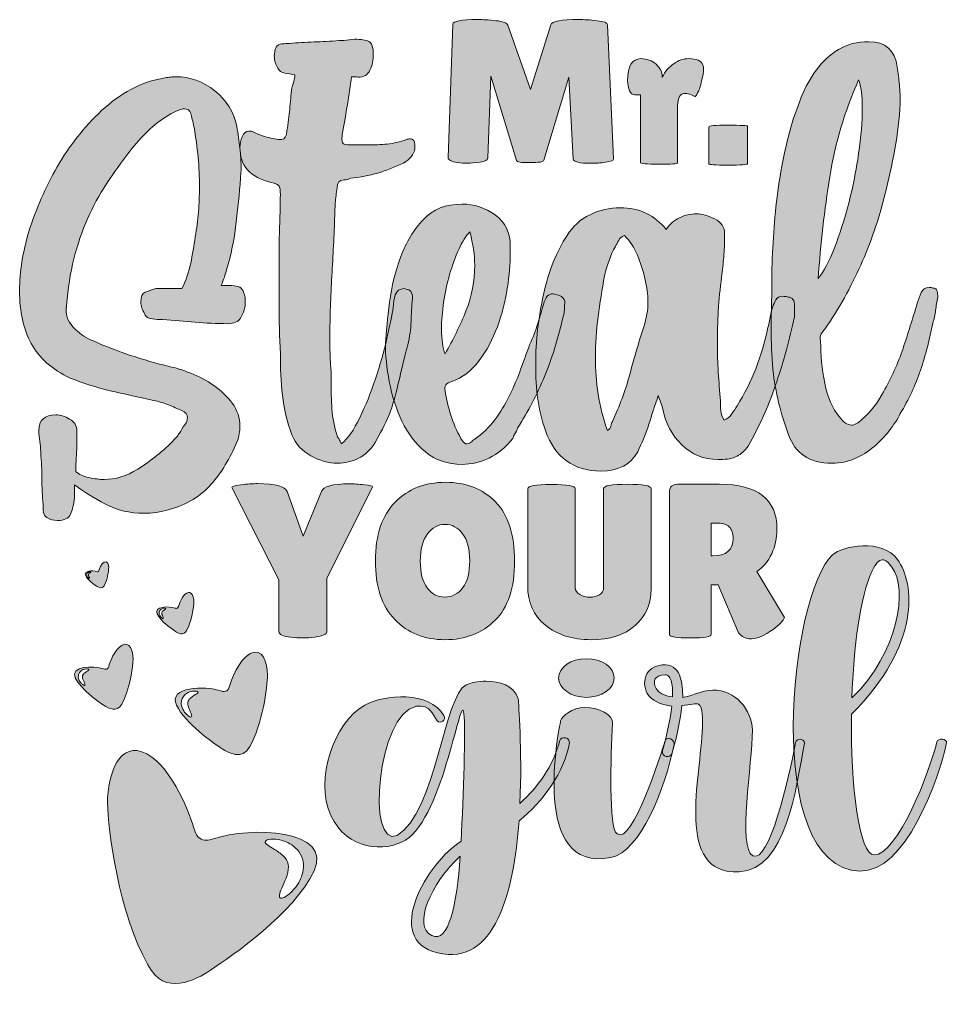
# Model space of a CAD drawing. Header units: inches. Extents: x 149 to 932, y -959 to -133.
import ezdxf

# ---------------------------------------------------------------- set-up
doc = ezdxf.new("R2010")
doc.units = ezdxf.units.IN
doc.header["$MEASUREMENT"] = 0
doc.layers.add('Layer 1', color=7, linetype='Continuous')

# ---------------------------------------------------------------- blocks, each defined once
blk = doc.blocks.new('block 3')
at = {"layer": 'Layer 1', "true_color": 0xce0100}
h = blk.add_hatch(color=12, dxfattribs=at)
h.dxf.hatch_style = 2
edge = h.paths.add_edge_path()
edge.add_spline(control_points=[(403.41, -531.51), (405.01, -527.2), (412.89, -525.05), (427.06, -525.05), (430.63, -525.05), (434.85, -525.29), (439.72, -525.78), (444.58, -526.28), (446.83, -526.89), (446.46, -527.63), (446.46, -527.63), (408.03, -604.88), (408.03, -604.88), (408.03, -604.88), (408.03, -649.96), (408.03, -649.96), (408.03, -652.06), (404.64, -653.54), (397.86, -654.4), (394.41, -654.89), (391.03, -655.14), (387.7, -655.14), (384.37, -655.14), (381.05, -654.95), (377.72, -654.59), (370.95, -653.72), (367.56, -652.18), (367.56, -649.96), (367.56, -649.96), (367.56, -605.98), (367.56, -605.98), (367.56, -605.98), (327.83, -528), (327.83, -528), (327.34, -527.26), (329.86, -526.56), (335.4, -525.88), (340.95, -525.2), (345.63, -524.86), (349.45, -524.86), (364.6, -524.86), (372.92, -527.08), (374.4, -531.51), (374.4, -531.51), (387.89, -569.21), (387.89, -569.21), (387.89, -569.21), (403.41, -531.51), (403.41, -531.51)], knot_values=[0, 0, 0, 0, 1, 1, 1, 2, 2, 2, 3, 3, 3, 4, 4, 4, 5, 5, 5, 6, 6, 6, 7, 7, 7, 8, 8, 8, 9, 9, 9, 10, 10, 10, 11, 11, 11, 12, 12, 12, 13, 13, 13, 14, 14, 14, 15, 15, 15, 16, 16, 16, 16], degree=3, periodic=1)
h = blk.add_hatch(color=12, dxfattribs=at)
h.dxf.hatch_style = 2
edge = h.paths.add_edge_path()
edge.add_spline(control_points=[(507.72, -656.62), (490.41, -656.62), (476.31, -650.95), (465.4, -639.62), (454.5, -628.28), (449.05, -611.74), (449.05, -590), (449.05, -568.26), (454.56, -551.78), (465.59, -540.57), (476.61, -529.36), (490.84, -523.75), (508.27, -523.75), (525.71, -523.75), (539.78, -529.27), (550.5, -540.29), (561.22, -551.32), (566.58, -568.01), (566.58, -590.37), (566.58, -612.73), (561.09, -629.36), (550.13, -640.26), (539.17, -651.17), (525.03, -656.62), (507.72, -656.62)], knot_values=[0, 0, 0, 0, 1, 1, 1, 2, 2, 2, 3, 3, 3, 4, 4, 4, 5, 5, 5, 6, 6, 6, 7, 7, 7, 8, 8, 8, 8], degree=3, periodic=1)
edge = h.paths.add_edge_path()
edge.add_spline(control_points=[(507.81, -559.23), (501.9, -559.23), (496.94, -561.94), (492.94, -567.36), (488.93, -572.79), (486.93, -580.39), (486.93, -590.18), (486.93, -599.98), (488.84, -607.49), (492.66, -612.73), (496.48, -617.97), (501.5, -620.58), (507.72, -620.58), (513.94, -620.58), (518.99, -617.94), (522.87, -612.64), (526.75, -607.34), (528.7, -599.76), (528.7, -589.91), (528.7, -580.05), (526.69, -572.48), (522.69, -567.18), (518.68, -561.88), (513.73, -559.23), (507.81, -559.23)], knot_values=[0, 0, 0, 0, 1, 1, 1, 2, 2, 2, 3, 3, 3, 4, 4, 4, 5, 5, 5, 6, 6, 6, 7, 7, 7, 8, 8, 8, 8], degree=3, periodic=1)
h = blk.add_hatch(color=12, dxfattribs=at)
h.dxf.hatch_style = 2
edge = h.paths.add_edge_path()
edge.add_spline(control_points=[(641.79, -529.11), (641.79, -526.65), (648.47, -525.41), (661.84, -525.41), (675.2, -525.41), (681.89, -526.65), (681.89, -529.11), (681.89, -529.11), (681.89, -613.93), (681.89, -613.93), (681.89, -626.5), (677.39, -636.75), (668.4, -644.7), (659.4, -652.64), (646.99, -656.62), (631.16, -656.62), (615.33, -656.62), (602.45, -652.52), (592.54, -644.33), (582.62, -636.14), (577.66, -625.08), (577.66, -611.16), (577.66, -611.16), (577.66, -529.29), (577.66, -529.29), (577.66, -526.83), (584.34, -525.6), (597.71, -525.6), (611.08, -525.6), (617.76, -526.83), (617.76, -529.29), (617.76, -529.29), (617.76, -612.64), (617.76, -612.64), (617.76, -615.1), (619.06, -617.07), (621.65, -618.55), (624.35, -620.03), (627.19, -620.77), (630.15, -620.77), (633.1, -620.77), (635.78, -620.09), (638.18, -618.73), (640.58, -617.38), (641.79, -615.35), (641.79, -612.64), (641.79, -612.64), (641.79, -529.11), (641.79, -529.11)], knot_values=[0, 0, 0, 0, 1, 1, 1, 2, 2, 2, 3, 3, 3, 4, 4, 4, 5, 5, 5, 6, 6, 6, 7, 7, 7, 8, 8, 8, 9, 9, 9, 10, 10, 10, 11, 11, 11, 12, 12, 12, 13, 13, 13, 14, 14, 14, 15, 15, 15, 16, 16, 16, 16], degree=3, periodic=1)
h = blk.add_hatch(color=12, dxfattribs=at)
h.dxf.hatch_style = 2
edge = h.paths.add_edge_path()
edge.add_spline(control_points=[(732.71, -652.18), (732.71, -654.15), (726.85, -655.14), (715.15, -655.14), (703.32, -655.14), (697.41, -654.21), (697.41, -652.37), (697.41, -652.37), (697.41, -531.88), (697.41, -531.88), (697.41, -527.57), (699.69, -525.41), (704.25, -525.41), (704.25, -525.41), (739.54, -525.41), (739.54, -525.41), (771.94, -525.41), (788.14, -538.04), (788.14, -563.3), (788.14, -570.94), (786.66, -577.87), (783.71, -584.09), (780.75, -590.31), (776.56, -595.27), (771.14, -598.96), (771.14, -598.96), (794.43, -637.77), (794.43, -637.77), (793.44, -640.72), (790.23, -644.12), (784.81, -647.93), (777.42, -653.23), (771.33, -655.88), (766.52, -655.88), (761.72, -655.88), (758.14, -654.15), (755.8, -650.7), (755.8, -650.7), (738.43, -610.23), (738.43, -610.23), (738.43, -610.23), (732.71, -610.23), (732.71, -610.23), (732.71, -610.23), (732.71, -652.18), (732.71, -652.18)], knot_values=[0, 0, 0, 0, 1, 1, 1, 2, 2, 2, 3, 3, 3, 4, 4, 4, 5, 5, 5, 6, 6, 6, 7, 7, 7, 8, 8, 8, 9, 9, 9, 10, 10, 10, 11, 11, 11, 12, 12, 12, 13, 13, 13, 14, 14, 14, 15, 15, 15, 15], degree=3, periodic=1)
edge = h.paths.add_edge_path()
edge.add_spline(control_points=[(732.71, -558.12), (732.71, -558.12), (732.71, -585.84), (732.71, -585.84), (732.71, -585.84), (733.63, -585.84), (733.63, -585.84), (745.33, -585.84), (751.18, -580.98), (751.18, -571.24), (751.18, -566.81), (750.04, -563.51), (747.77, -561.36), (745.48, -559.2), (741.76, -558.12), (736.58, -558.12), (736.58, -558.12), (732.71, -558.12), (732.71, -558.12)], knot_values=[0, 0, 0, 0, 1, 1, 1, 2, 2, 2, 3, 3, 3, 4, 4, 4, 5, 5, 5, 6, 6, 6, 6], degree=3, periodic=1)
at = {"layer": 'Layer 1', "lineweight": 0}
for points, knots in [([(403.41, -531.51), (405.01, -527.2), (412.89, -525.05), (427.06, -525.05), (430.63, -525.05), (434.85, -525.29), (439.72, -525.78), (444.58, -526.28), (446.83, -526.89), (446.46, -527.63), (446.46, -527.63), (408.03, -604.88), (408.03, -604.88), (408.03, -604.88), (408.03, -649.96), (408.03, -649.96), (408.03, -652.06), (404.64, -653.54), (397.86, -654.4), (394.41, -654.89), (391.03, -655.14), (387.7, -655.14), (384.37, -655.14), (381.05, -654.95), (377.72, -654.59), (370.95, -653.72), (367.56, -652.18), (367.56, -649.96), (367.56, -649.96), (367.56, -605.98), (367.56, -605.98), (367.56, -605.98), (327.83, -528), (327.83, -528), (327.34, -527.26), (329.86, -526.56), (335.4, -525.88), (340.95, -525.2), (345.63, -524.86), (349.45, -524.86), (364.6, -524.86), (372.92, -527.08), (374.4, -531.51), (374.4, -531.51), (387.89, -569.21), (387.89, -569.21), (387.89, -569.21), (403.41, -531.51), (403.41, -531.51)], [0, 0, 0, 0, 1, 1, 1, 2, 2, 2, 3, 3, 3, 4, 4, 4, 5, 5, 5, 6, 6, 6, 7, 7, 7, 8, 8, 8, 9, 9, 9, 10, 10, 10, 11, 11, 11, 12, 12, 12, 13, 13, 13, 14, 14, 14, 15, 15, 15, 16, 16, 16, 16]), ([(507.72, -656.62), (490.41, -656.62), (476.31, -650.95), (465.4, -639.62), (454.5, -628.28), (449.05, -611.74), (449.05, -590), (449.05, -568.26), (454.56, -551.78), (465.59, -540.57), (476.61, -529.36), (490.84, -523.75), (508.27, -523.75), (525.71, -523.75), (539.78, -529.27), (550.5, -540.29), (561.22, -551.32), (566.58, -568.01), (566.58, -590.37), (566.58, -612.73), (561.09, -629.36), (550.13, -640.26), (539.17, -651.17), (525.03, -656.62), (507.72, -656.62)], [0, 0, 0, 0, 1, 1, 1, 2, 2, 2, 3, 3, 3, 4, 4, 4, 5, 5, 5, 6, 6, 6, 7, 7, 7, 8, 8, 8, 8]), ([(641.79, -529.11), (641.79, -526.65), (648.47, -525.41), (661.84, -525.41), (675.2, -525.41), (681.89, -526.65), (681.89, -529.11), (681.89, -529.11), (681.89, -613.93), (681.89, -613.93), (681.89, -626.5), (677.39, -636.75), (668.4, -644.7), (659.4, -652.64), (646.99, -656.62), (631.16, -656.62), (615.33, -656.62), (602.45, -652.52), (592.54, -644.33), (582.62, -636.14), (577.66, -625.08), (577.66, -611.16), (577.66, -611.16), (577.66, -529.29), (577.66, -529.29), (577.66, -526.83), (584.34, -525.6), (597.71, -525.6), (611.08, -525.6), (617.76, -526.83), (617.76, -529.29), (617.76, -529.29), (617.76, -612.64), (617.76, -612.64), (617.76, -615.1), (619.06, -617.07), (621.65, -618.55), (624.35, -620.03), (627.19, -620.77), (630.15, -620.77), (633.1, -620.77), (635.78, -620.09), (638.18, -618.73), (640.58, -617.38), (641.79, -615.35), (641.79, -612.64), (641.79, -612.64), (641.79, -529.11), (641.79, -529.11)], [0, 0, 0, 0, 1, 1, 1, 2, 2, 2, 3, 3, 3, 4, 4, 4, 5, 5, 5, 6, 6, 6, 7, 7, 7, 8, 8, 8, 9, 9, 9, 10, 10, 10, 11, 11, 11, 12, 12, 12, 13, 13, 13, 14, 14, 14, 15, 15, 15, 16, 16, 16, 16]), ([(732.71, -652.18), (732.71, -654.15), (726.85, -655.14), (715.15, -655.14), (703.32, -655.14), (697.41, -654.21), (697.41, -652.37), (697.41, -652.37), (697.41, -531.88), (697.41, -531.88), (697.41, -527.57), (699.69, -525.41), (704.25, -525.41), (704.25, -525.41), (739.54, -525.41), (739.54, -525.41), (771.94, -525.41), (788.14, -538.04), (788.14, -563.3), (788.14, -570.94), (786.66, -577.87), (783.71, -584.09), (780.75, -590.31), (776.56, -595.27), (771.14, -598.96), (771.14, -598.96), (794.43, -637.77), (794.43, -637.77), (793.44, -640.72), (790.23, -644.12), (784.81, -647.93), (777.42, -653.23), (771.33, -655.88), (766.52, -655.88), (761.72, -655.88), (758.14, -654.15), (755.8, -650.7), (755.8, -650.7), (738.43, -610.23), (738.43, -610.23), (738.43, -610.23), (732.71, -610.23), (732.71, -610.23), (732.71, -610.23), (732.71, -652.18), (732.71, -652.18)], [0, 0, 0, 0, 1, 1, 1, 2, 2, 2, 3, 3, 3, 4, 4, 4, 5, 5, 5, 6, 6, 6, 7, 7, 7, 8, 8, 8, 9, 9, 9, 10, 10, 10, 11, 11, 11, 12, 12, 12, 13, 13, 13, 14, 14, 14, 15, 15, 15, 15]), ([(507.81, -559.23), (501.9, -559.23), (496.94, -561.94), (492.94, -567.36), (488.93, -572.79), (486.93, -580.39), (486.93, -590.18), (486.93, -599.98), (488.84, -607.49), (492.66, -612.73), (496.48, -617.97), (501.5, -620.58), (507.72, -620.58), (513.94, -620.58), (518.99, -617.94), (522.87, -612.64), (526.75, -607.34), (528.7, -599.76), (528.7, -589.91), (528.7, -580.05), (526.69, -572.48), (522.69, -567.18), (518.68, -561.88), (513.73, -559.23), (507.81, -559.23)], [0, 0, 0, 0, 1, 1, 1, 2, 2, 2, 3, 3, 3, 4, 4, 4, 5, 5, 5, 6, 6, 6, 7, 7, 7, 8, 8, 8, 8]), ([(732.71, -558.12), (732.71, -558.12), (732.71, -585.84), (732.71, -585.84), (732.71, -585.84), (733.63, -585.84), (733.63, -585.84), (745.33, -585.84), (751.18, -580.98), (751.18, -571.24), (751.18, -566.81), (750.04, -563.51), (747.77, -561.36), (745.48, -559.2), (741.76, -558.12), (736.58, -558.12), (736.58, -558.12), (732.71, -558.12), (732.71, -558.12)], [0, 0, 0, 0, 1, 1, 1, 2, 2, 2, 3, 3, 3, 4, 4, 4, 5, 5, 5, 6, 6, 6, 6])]:
    blk.add_open_spline(points, degree=3, knots=knots, dxfattribs=at)
blk = doc.blocks.new('block 4')
at = {"layer": 'Layer 1', "true_color": 0x231f20}
h = blk.add_hatch(color=250, dxfattribs=at)
h.dxf.hatch_style = 2
edge = h.paths.add_edge_path()
edge.add_spline(control_points=[(447.26, -162.43), (447.26, -167.2), (446.32, -171.61), (444.45, -175.69), (442.58, -179.77), (439.27, -181.81), (434.51, -181.81), (434.51, -181.81), (432.98, -181.3), (432.98, -181.3), (432.98, -181.3), (432.47, -181.3), (432.47, -181.3), (432.47, -181.3), (428.9, -181.3), (428.9, -181.3), (426.86, -196.59), (424.31, -212.4), (421.26, -228.71), (420.91, -230.41), (420.75, -232.27), (420.75, -234.32), (420.75, -236.36), (421.42, -237.63), (422.79, -238.14), (424.14, -238.65), (426.86, -238.9), (430.94, -238.9), (430.94, -238.9), (442.67, -238.9), (442.67, -238.9), (448.1, -238.9), (453.54, -238.65), (458.98, -238.14), (464.41, -237.63), (469.85, -236.36), (475.29, -234.32), (475.97, -233.98), (476.99, -233.81), (478.35, -233.81), (481.07, -233.81), (482.43, -235.51), (482.43, -238.9), (482.43, -238.9), (482.43, -241.96), (482.43, -241.96), (481.41, -247.06), (478.18, -251.14), (472.75, -254.2), (465.61, -257.6), (458.38, -260.4), (451.08, -262.61), (443.77, -264.82), (436.04, -266.26), (427.88, -266.94), (426.86, -267.96), (424.99, -268.47), (422.28, -268.47), (418.53, -268.47), (416.67, -270.69), (416.67, -275.1), (415.98, -279.52), (415.47, -283.86), (415.14, -288.1), (414.8, -292.35), (414.63, -296.69), (414.63, -301.1), (413.94, -318.43), (413.1, -335.69), (412.08, -352.85), (411.06, -370.01), (410.55, -387.26), (410.55, -404.59), (410.55, -408.67), (410.63, -412.83), (410.81, -417.08), (410.97, -421.33), (411.23, -425.49), (411.57, -429.57), (411.57, -429.57), (411.57, -438.23), (411.57, -438.23), (411.57, -446.06), (411.82, -453.87), (412.33, -461.69), (412.84, -469.51), (414.29, -477.15), (416.67, -484.63), (417.34, -485.65), (417.94, -486.59), (418.45, -487.43), (418.96, -488.28), (419.55, -489.56), (420.24, -491.26), (425.67, -486.84), (430.85, -479.53), (435.79, -469.33), (440.71, -459.14), (445.13, -448.18), (449.04, -436.45), (452.94, -424.73), (456.18, -413.34), (458.73, -402.29), (461.28, -391.25), (463.06, -382.5), (464.08, -376.04), (464.08, -372.3), (464.67, -368.74), (465.86, -365.33), (467.05, -361.94), (469.51, -360.23), (473.26, -360.23), (473.26, -360.23), (474.79, -360.74), (474.79, -360.74), (478.52, -360.74), (480.39, -363.3), (480.39, -368.39), (479.71, -375.19), (479.29, -381.73), (479.12, -388.02), (478.94, -394.31), (478.01, -400.85), (476.31, -407.65), (475.97, -409.01), (475.63, -410.37), (475.29, -411.73), (474.95, -413.09), (474.61, -414.45), (474.28, -415.8), (474.28, -415.8), (470.2, -432.12), (470.2, -432.12), (468.49, -440.27), (466.37, -448.69), (463.82, -457.35), (461.28, -466.02), (457.79, -474.1), (453.37, -481.57), (453.37, -481.57), (448.78, -490.23), (448.78, -490.23), (445.04, -496.35), (440.37, -500.77), (434.77, -503.49), (429.16, -506.21), (423.3, -507.57), (417.18, -507.57), (409.36, -507.57), (401.8, -505.53), (394.49, -501.45), (387.18, -497.37), (381.83, -491.43), (378.43, -483.61), (374.35, -472.73), (371.72, -461.61), (370.53, -450.21), (369.34, -438.83), (368.75, -427.19), (368.75, -415.29), (368.06, -401.02), (367.73, -386.75), (367.73, -372.47), (367.73, -358.2), (367.73, -343.59), (367.73, -328.63), (367.73, -320.81), (367.89, -312.91), (368.24, -304.92), (368.57, -296.94), (368.75, -288.86), (368.75, -280.71), (368.75, -276.97), (368.4, -274.59), (367.73, -273.57), (367.04, -272.55), (364.84, -271.53), (361.1, -270.51), (343.43, -266.43), (334.59, -256.58), (334.59, -240.94), (334.59, -238.23), (335.27, -235.25), (336.63, -232.02), (337.99, -228.8), (339.86, -227.18), (342.24, -227.18), (343.6, -227.18), (344.79, -227.35), (345.81, -227.69), (348.52, -229.39), (352.35, -230.92), (357.28, -232.27), (362.2, -233.64), (366.36, -234.32), (369.77, -234.32), (372.48, -234.32), (374.01, -231.77), (374.35, -226.67), (375.37, -220.55), (376.14, -214.52), (376.65, -208.57), (377.16, -202.63), (377.75, -196.59), (378.43, -190.47), (379.11, -188.78), (379.71, -186.99), (380.22, -185.12), (380.73, -183.26), (380.98, -181.47), (380.98, -179.77), (378.26, -179.09), (375.45, -178.58), (372.57, -178.24), (369.68, -177.9), (367.73, -176.54), (366.71, -174.16), (364.67, -171.1), (363.65, -167.71), (363.65, -163.96), (363.65, -161.25), (364.16, -158.7), (365.18, -156.32), (366.2, -154.62), (367.81, -153.69), (370.02, -153.51), (372.23, -153.34), (374.35, -153.26), (376.39, -153.26), (383.19, -152.58), (390.07, -152.16), (397.04, -151.98), (404, -151.81), (411.06, -151.39), (418.2, -150.71), (418.2, -150.71), (422.28, -150.71), (422.28, -150.71), (422.28, -150.71), (431.45, -149.69), (431.45, -149.69), (436.89, -149.69), (440.88, -150.29), (443.43, -151.47), (445.98, -152.67), (447.26, -156.32), (447.26, -162.43)], knot_values=[0, 0, 0, 0, 1, 1, 1, 2, 2, 2, 3, 3, 3, 4, 4, 4, 5, 5, 5, 6, 6, 6, 7, 7, 7, 8, 8, 8, 9, 9, 9, 10, 10, 10, 11, 11, 11, 12, 12, 12, 13, 13, 13, 14, 14, 14, 15, 15, 15, 16, 16, 16, 17, 17, 17, 18, 18, 18, 19, 19, 19, 20, 20, 20, 21, 21, 21, 22, 22, 22, 23, 23, 23, 24, 24, 24, 25, 25, 25, 26, 26, 26, 27, 27, 27, 28, 28, 28, 29, 29, 29, 30, 30, 30, 31, 31, 31, 32, 32, 32, 33, 33, 33, 34, 34, 34, 35, 35, 35, 36, 36, 36, 37, 37, 37, 38, 38, 38, 39, 39, 39, 40, 40, 40, 41, 41, 41, 42, 42, 42, 43, 43, 43, 44, 44, 44, 45, 45, 45, 46, 46, 46, 47, 47, 47, 48, 48, 48, 49, 49, 49, 50, 50, 50, 51, 51, 51, 52, 52, 52, 53, 53, 53, 54, 54, 54, 55, 55, 55, 56, 56, 56, 57, 57, 57, 58, 58, 58, 59, 59, 59, 60, 60, 60, 61, 61, 61, 62, 62, 62, 63, 63, 63, 64, 64, 64, 65, 65, 65, 66, 66, 66, 67, 67, 67, 68, 68, 68, 69, 69, 69, 70, 70, 70, 71, 71, 71, 72, 72, 72, 73, 73, 73, 74, 74, 74, 75, 75, 75, 76, 76, 76, 77, 77, 77, 78, 78, 78, 79, 79, 79, 80, 80, 80, 81, 81, 81, 82, 82, 82, 82], degree=3, periodic=1)
h = blk.add_hatch(color=250, dxfattribs=at)
h.dxf.hatch_style = 2
edge = h.paths.add_edge_path()
edge.add_spline(control_points=[(784.73, -428.55), (783.72, -416.66), (783.21, -405.27), (783.21, -394.39), (783.21, -388.62), (783.28, -383.01), (783.46, -377.57), (783.63, -372.14), (783.72, -366.53), (783.72, -360.74), (783.72, -337.29), (784.9, -314.1), (787.28, -291.16), (789.65, -268.22), (793.91, -245.53), (800.03, -223.1), (802.4, -215.29), (805.29, -207.13), (808.7, -198.63), (812.09, -190.14), (816.34, -182.4), (821.44, -175.43), (826.54, -168.47), (832.73, -162.78), (840.05, -158.36), (847.35, -153.94), (855.93, -151.73), (865.79, -151.73), (879.72, -151.73), (887.71, -158.87), (889.75, -173.14), (890.43, -177.9), (891.03, -182.91), (891.54, -188.18), (892.05, -193.45), (892.3, -198.63), (892.3, -203.73), (891.62, -216.65), (890.09, -229.56), (887.71, -242.47), (885.33, -255.39), (882.44, -268.47), (879.05, -281.73), (873.95, -302.12), (867.23, -321.67), (858.91, -340.36), (850.58, -359.05), (840.47, -377.06), (828.58, -394.39), (827.56, -395.41), (826.54, -396.77), (825.52, -398.47), (824.5, -400.18), (824.32, -402.22), (825.01, -404.59), (825.01, -416.15), (826.19, -427.96), (828.58, -440.02), (830.95, -452.09), (835.03, -461.52), (840.81, -468.31), (844.2, -473.08), (847.6, -475.45), (851.01, -475.45), (853.72, -475.45), (856.78, -473.75), (860.18, -470.35), (867.32, -464.23), (873.26, -456.59), (878.03, -447.41), (884.82, -435.52), (890.34, -423.28), (894.59, -410.71), (898.84, -398.14), (902.83, -385.39), (906.57, -372.47), (907.59, -369.41), (908.7, -366.44), (909.89, -363.55), (911.08, -360.67), (913.37, -359.21), (916.77, -359.21), (918.12, -359.21), (919.14, -359.39), (919.83, -359.72), (921.87, -359.72), (923.06, -360.58), (923.4, -362.28), (923.73, -363.98), (923.91, -365.68), (923.91, -367.37), (923.22, -371.12), (922.64, -374.85), (922.13, -378.59), (921.61, -382.33), (920.85, -385.9), (919.83, -389.29), (917.1, -403.23), (913.63, -416.49), (909.38, -429.06), (905.12, -441.64), (899.44, -453.87), (892.3, -465.76), (889.92, -470.53), (886.77, -475.37), (882.87, -480.29), (878.96, -485.22), (874.63, -489.72), (869.87, -493.8), (865.11, -497.88), (859.75, -501.2), (853.81, -503.75), (847.86, -506.29), (841.49, -507.57), (834.69, -507.57), (824.83, -507.57), (816.93, -505.53), (810.99, -501.45), (805.04, -497.37), (800.7, -491.43), (797.99, -483.61), (791.19, -465.94), (786.77, -447.59), (784.73, -428.55)], knot_values=[0, 0, 0, 0, 1, 1, 1, 2, 2, 2, 3, 3, 3, 4, 4, 4, 5, 5, 5, 6, 6, 6, 7, 7, 7, 8, 8, 8, 9, 9, 9, 10, 10, 10, 11, 11, 11, 12, 12, 12, 13, 13, 13, 14, 14, 14, 15, 15, 15, 16, 16, 16, 17, 17, 17, 18, 18, 18, 19, 19, 19, 20, 20, 20, 21, 21, 21, 22, 22, 22, 23, 23, 23, 24, 24, 24, 25, 25, 25, 26, 26, 26, 27, 27, 27, 28, 28, 28, 29, 29, 29, 30, 30, 30, 31, 31, 31, 32, 32, 32, 33, 33, 33, 34, 34, 34, 35, 35, 35, 36, 36, 36, 37, 37, 37, 38, 38, 38, 39, 39, 39, 40, 40, 40, 41, 41, 41, 41], degree=3, periodic=1)
edge = h.paths.add_edge_path()
edge.add_spline(control_points=[(857.13, -183.84), (845.22, -210.7), (837.07, -238.06), (832.66, -265.92), (828.23, -293.8), (825.01, -322.34), (822.97, -351.57), (827.72, -345.79), (832.31, -337.21), (836.73, -325.82), (841.15, -314.44), (845.14, -301.86), (848.71, -288.1), (852.28, -274.34), (855.09, -260.32), (857.13, -246.04), (859.16, -231.77), (860.18, -219.02), (860.18, -207.81), (860.18, -197.27), (859.16, -189.29), (857.13, -183.84)], knot_values=[0, 0, 0, 0, 1, 1, 1, 2, 2, 2, 3, 3, 3, 4, 4, 4, 5, 5, 5, 6, 6, 6, 7, 7, 7, 7], degree=3, periodic=1)
h = blk.add_hatch(color=250, dxfattribs=at)
h.dxf.hatch_style = 2
edge = h.paths.add_edge_path()
edge.add_spline(control_points=[(195.93, -514.71), (198.65, -517.08), (202.38, -518.78), (207.15, -519.8), (211.9, -520.82), (216.15, -521.33), (219.89, -521.33), (229.4, -521.33), (238.92, -518.44), (248.44, -512.67), (254.22, -508.92), (259.66, -505.02), (264.75, -500.94), (269.85, -496.86), (274.61, -492.45), (279.03, -487.68), (281.4, -485.31), (283.27, -482.93), (284.64, -480.55), (285.99, -478.17), (287.52, -475.79), (289.22, -473.41), (289.9, -471.37), (290.24, -470.02), (290.24, -469.33), (290.24, -466.62), (288.71, -464.58), (285.66, -463.21), (281.91, -461.52), (278.09, -459.9), (274.19, -458.37), (270.27, -456.84), (266.11, -455.57), (261.7, -454.55), (248.78, -451.83), (236.54, -449.12), (224.99, -446.39), (213.43, -443.67), (202.22, -440.11), (191.34, -435.69), (176.05, -428.55), (165.09, -418.86), (158.46, -406.63), (151.83, -394.39), (148.52, -379.61), (148.52, -362.28), (148.52, -353.78), (149.2, -345.45), (150.56, -337.29), (151.91, -329.14), (153.78, -320.98), (156.17, -312.82), (162.28, -293.12), (170.35, -274.59), (180.38, -257.26), (190.4, -239.92), (202.89, -224.12), (217.85, -209.84), (225.67, -202.71), (233.91, -196.77), (242.58, -192), (251.24, -187.25), (260.84, -184.02), (271.38, -182.32), (273.08, -181.98), (274.61, -181.73), (275.97, -181.55), (277.32, -181.38), (278.85, -181.3), (280.56, -181.3), (292.45, -181.3), (303.41, -185.29), (313.44, -193.28), (323.46, -201.27), (329.67, -211.21), (332.05, -223.1), (333.07, -229.56), (333.91, -235.68), (334.6, -241.45), (335.27, -247.24), (335.61, -253.01), (335.61, -258.79), (335.61, -260.15), (335.53, -261.51), (335.36, -262.86), (335.19, -264.23), (335.11, -265.59), (335.11, -266.94), (334.09, -280.2), (332.81, -293.2), (331.28, -305.94), (329.75, -318.69), (327.12, -331.52), (323.38, -344.43), (322.36, -348.18), (320.83, -352.59), (318.79, -357.69), (318.79, -357.69), (327.46, -357.69), (327.46, -357.69), (333.58, -357.69), (336.97, -359.56), (337.66, -363.3), (338.33, -365), (338.75, -366.44), (338.93, -367.63), (339.1, -368.82), (339.18, -370.26), (339.18, -371.96), (339.18, -376.04), (337.82, -380.46), (335.11, -385.22), (333.07, -388.28), (329.5, -389.8), (324.4, -389.8), (314.88, -389.8), (305.7, -389.38), (296.87, -388.53), (288.03, -387.69), (278.85, -386.92), (269.34, -386.24), (269.34, -386.24), (266.79, -386.24), (266.79, -386.24), (264.07, -386.24), (261.44, -385.98), (258.89, -385.47), (256.34, -384.96), (254.73, -383.52), (254.05, -381.14), (252.01, -378.08), (250.99, -374.85), (250.99, -371.45), (250.99, -367.04), (252.18, -364.32), (254.56, -363.3), (256.93, -362.28), (259.99, -361.25), (263.73, -360.23), (263.73, -360.23), (285.66, -360.23), (285.66, -360.23), (289.05, -353.1), (291.52, -345.96), (293.05, -338.82), (294.58, -331.69), (295.85, -324.22), (296.87, -316.39), (298.22, -309.6), (299.16, -302.63), (299.67, -295.49), (300.18, -288.35), (300.44, -281.39), (300.44, -274.59), (300.44, -257.6), (298.91, -240.78), (295.85, -224.12), (294.83, -219.02), (293.89, -215.12), (293.05, -212.4), (292.2, -209.68), (290.41, -208.31), (287.69, -208.31), (285.31, -208.31), (280.72, -210.19), (273.93, -213.92), (267.81, -217.67), (262.12, -222.08), (256.85, -227.18), (251.58, -232.27), (246.57, -237.89), (241.81, -244), (234.68, -253.18), (228.05, -262.44), (221.93, -271.79), (215.81, -281.14), (210.46, -290.99), (205.87, -301.35), (201.28, -311.73), (197.46, -322.94), (194.4, -335), (191.34, -347.07), (189.3, -360.23), (188.28, -374.51), (188.28, -375.19), (188.2, -375.62), (188.03, -375.79), (187.85, -375.96), (187.77, -376.38), (187.77, -377.06), (187.77, -383.86), (190.32, -389.64), (195.42, -394.39), (200.52, -399.16), (205.44, -402.38), (210.21, -404.08), (220.74, -408.84), (231.44, -413), (242.32, -416.57), (253.19, -420.14), (264.07, -423.28), (274.95, -426), (280.05, -427.02), (286.08, -428.89), (293.05, -431.61), (300.01, -434.33), (306.56, -437.81), (312.67, -442.06), (318.79, -446.31), (323.97, -451.32), (328.22, -457.1), (332.47, -462.88), (334.6, -469.33), (334.6, -476.47), (334.6, -478.51), (334.42, -480.64), (334.09, -482.84), (333.74, -485.06), (333.07, -487.35), (332.05, -489.72), (326.26, -503.66), (319.05, -515.55), (310.38, -525.41), (301.71, -535.26), (289.9, -542.4), (274.95, -546.82), (267.47, -548.86), (260.33, -549.88), (253.54, -549.88), (241.64, -549.88), (230.85, -547.33), (221.17, -542.23), (211.48, -537.14), (202.73, -531.69), (194.91, -525.92), (194.91, -525.92), (194.91, -537.14), (194.91, -537.14), (194.23, -542.57), (193.13, -547.07), (191.6, -550.65), (190.07, -554.21), (186.41, -556), (180.64, -556), (177.24, -556), (174.18, -555.14), (171.46, -553.45), (169.76, -552.43), (168.82, -550.9), (168.66, -548.86), (168.48, -546.82), (168.4, -544.61), (168.4, -542.23), (167.72, -535.1), (167.38, -527.96), (167.38, -520.82), (167.38, -513.69), (167.04, -506.21), (166.36, -498.39), (166.36, -495), (166.11, -491.94), (165.6, -489.21), (165.09, -486.5), (164.83, -483.44), (164.83, -480.04), (164.83, -471.21), (169.59, -466.78), (179.11, -466.78), (182.84, -466.78), (186.76, -467.98), (190.83, -470.35), (194.91, -472.73), (196.95, -476.13), (196.95, -480.55), (196.95, -480.55), (196.95, -483.1), (196.95, -483.1), (196.95, -483.1), (196.95, -489.72), (196.95, -489.72), (196.95, -494.15), (196.78, -498.48), (196.44, -502.73), (196.1, -506.97), (195.93, -510.96), (195.93, -514.71)], knot_values=[0, 0, 0, 0, 1, 1, 1, 2, 2, 2, 3, 3, 3, 4, 4, 4, 5, 5, 5, 6, 6, 6, 7, 7, 7, 8, 8, 8, 9, 9, 9, 10, 10, 10, 11, 11, 11, 12, 12, 12, 13, 13, 13, 14, 14, 14, 15, 15, 15, 16, 16, 16, 17, 17, 17, 18, 18, 18, 19, 19, 19, 20, 20, 20, 21, 21, 21, 22, 22, 22, 23, 23, 23, 24, 24, 24, 25, 25, 25, 26, 26, 26, 27, 27, 27, 28, 28, 28, 29, 29, 29, 30, 30, 30, 31, 31, 31, 32, 32, 32, 33, 33, 33, 34, 34, 34, 35, 35, 35, 36, 36, 36, 37, 37, 37, 38, 38, 38, 39, 39, 39, 40, 40, 40, 41, 41, 41, 42, 42, 42, 43, 43, 43, 44, 44, 44, 45, 45, 45, 46, 46, 46, 47, 47, 47, 48, 48, 48, 49, 49, 49, 50, 50, 50, 51, 51, 51, 52, 52, 52, 53, 53, 53, 54, 54, 54, 55, 55, 55, 56, 56, 56, 57, 57, 57, 58, 58, 58, 59, 59, 59, 60, 60, 60, 61, 61, 61, 62, 62, 62, 63, 63, 63, 64, 64, 64, 65, 65, 65, 66, 66, 66, 67, 67, 67, 68, 68, 68, 69, 69, 69, 70, 70, 70, 71, 71, 71, 72, 72, 72, 73, 73, 73, 74, 74, 74, 75, 75, 75, 76, 76, 76, 77, 77, 77, 78, 78, 78, 79, 79, 79, 80, 80, 80, 81, 81, 81, 82, 82, 82, 83, 83, 83, 84, 84, 84, 85, 85, 85, 86, 86, 86, 87, 87, 87, 88, 88, 88, 89, 89, 89, 90, 90, 90, 91, 91, 91, 92, 92, 92, 93, 93, 93, 94, 94, 94, 95, 95, 95, 95], degree=3, periodic=1)
h = blk.add_hatch(color=250, dxfattribs=at)
h.dxf.hatch_style = 2
edge = h.paths.add_edge_path()
edge.add_spline(control_points=[(530.86, -488.7), (537.31, -484.63), (543.01, -479.53), (547.94, -473.41), (552.86, -467.29), (557.2, -460.59), (560.94, -453.27), (564.67, -445.97), (567.99, -438.41), (570.88, -430.59), (573.76, -422.78), (576.57, -415.13), (579.29, -407.65), (582.01, -401.53), (584.3, -395.5), (586.17, -389.55), (588.04, -383.61), (589.82, -377.57), (591.53, -371.45), (593.57, -366.02), (596.45, -363.81), (600.19, -364.83), (606.99, -365.84), (609.88, -369.08), (608.86, -374.51), (608.86, -376.89), (608.68, -378.93), (608.35, -380.63), (608.01, -382.33), (607.5, -384.37), (606.82, -386.75), (603.08, -403.4), (598.07, -419.29), (591.78, -434.41), (585.49, -449.54), (577.93, -464.07), (569.1, -478), (569.1, -478.34), (568.75, -479.19), (568.07, -480.55), (568.07, -480.55), (566.04, -484.12), (566.04, -484.12), (565.69, -484.8), (565.53, -485.22), (565.53, -485.39), (565.53, -485.57), (565.35, -485.99), (565.02, -486.66), (559.23, -494.15), (552.61, -499.66), (545.13, -503.24), (537.66, -506.8), (530.01, -508.59), (522.19, -508.59), (509.96, -508.59), (499.68, -505.11), (491.35, -498.14), (483.02, -491.17), (476.39, -482.51), (471.47, -472.14), (466.54, -461.77), (462.97, -450.65), (460.76, -438.74), (458.55, -426.85), (457.45, -416.15), (457.45, -406.63), (458.13, -396.77), (459.31, -385.13), (461.02, -371.7), (462.71, -358.28), (465.86, -345.45), (470.45, -333.22), (475.04, -320.98), (481.41, -310.53), (489.57, -301.86), (497.72, -293.2), (508.6, -288.86), (522.19, -288.86), (532.39, -288.86), (541.73, -291.92), (550.23, -298.04), (558.72, -304.16), (562.98, -313), (562.98, -324.55), (562.98, -324.55), (562.98, -330.67), (562.98, -330.67), (562.98, -339.17), (562.13, -348.94), (560.43, -359.98), (558.72, -371.03), (555.92, -381.82), (552.02, -392.35), (548.11, -402.89), (543.01, -412.41), (536.72, -420.9), (530.43, -429.4), (522.7, -435.35), (513.53, -438.74), (508.76, -439.76), (506.9, -442.31), (507.92, -446.39), (509.96, -460.67), (514.37, -474.1), (521.17, -486.66), (522.87, -489.39), (524.23, -490.92), (525.25, -491.26), (526.27, -491.6), (528.14, -490.92), (530.86, -489.21), (530.86, -489.21), (530.86, -488.7), (530.86, -488.7)], knot_values=[0, 0, 0, 0, 1, 1, 1, 2, 2, 2, 3, 3, 3, 4, 4, 4, 5, 5, 5, 6, 6, 6, 7, 7, 7, 8, 8, 8, 9, 9, 9, 10, 10, 10, 11, 11, 11, 12, 12, 12, 13, 13, 13, 14, 14, 14, 15, 15, 15, 16, 16, 16, 17, 17, 17, 18, 18, 18, 19, 19, 19, 20, 20, 20, 21, 21, 21, 22, 22, 22, 23, 23, 23, 24, 24, 24, 25, 25, 25, 26, 26, 26, 27, 27, 27, 28, 28, 28, 29, 29, 29, 30, 30, 30, 31, 31, 31, 32, 32, 32, 33, 33, 33, 34, 34, 34, 35, 35, 35, 36, 36, 36, 37, 37, 37, 38, 38, 38, 38], degree=3, periodic=1)
edge = h.paths.add_edge_path()
edge.add_spline(control_points=[(528.82, -312.31), (525.42, -315.72), (522.27, -320.65), (519.39, -327.1), (516.5, -333.56), (513.95, -340.61), (511.74, -348.25), (509.53, -355.9), (507.83, -363.72), (506.65, -371.7), (505.45, -379.7), (504.86, -387.26), (504.86, -394.39), (504.86, -403.23), (505.88, -410.2), (507.92, -415.29), (514.71, -403.4), (520.58, -391.33), (525.51, -379.1), (530.43, -366.86), (532.9, -353.95), (532.9, -340.36), (532.9, -331.86), (531.54, -322.51), (528.82, -312.31)], knot_values=[0, 0, 0, 0, 1, 1, 1, 2, 2, 2, 3, 3, 3, 4, 4, 4, 5, 5, 5, 6, 6, 6, 7, 7, 7, 8, 8, 8, 8], degree=3, periodic=1)
h = blk.add_hatch(color=250, dxfattribs=at)
h.dxf.hatch_style = 2
edge = h.paths.add_edge_path()
edge.add_spline(control_points=[(719.99, -297.02), (724.75, -297.02), (729.93, -298.47), (735.54, -301.35), (741.15, -304.25), (743.95, -308.41), (743.95, -313.84), (743.95, -313.84), (743.95, -316.9), (743.95, -316.9), (743.95, -322.34), (743.7, -327.86), (743.19, -333.47), (742.68, -339.08), (742.08, -344.77), (741.4, -350.55), (740.04, -360.07), (739.11, -369.5), (738.6, -378.84), (738.09, -388.2), (737.83, -397.63), (737.83, -407.14), (737.83, -414.96), (738.09, -422.86), (738.6, -430.84), (739.11, -438.83), (739.7, -446.9), (740.38, -455.06), (740.38, -457.78), (740.46, -460.5), (740.64, -463.21), (740.8, -465.94), (741.74, -468.66), (743.44, -471.37), (746.16, -470.35), (748.28, -468.66), (749.81, -466.27), (751.34, -463.9), (752.95, -461.52), (754.66, -459.14), (766.89, -439.09), (775.38, -417.51), (780.15, -394.39), (781.17, -390.66), (782.01, -386.83), (782.7, -382.92), (783.37, -379.02), (784.56, -375.19), (786.26, -371.45), (787.28, -368.74), (788.89, -367.21), (791.11, -366.86), (793.31, -366.53), (795.44, -366.7), (797.48, -367.37), (801.22, -367.37), (803.09, -369.92), (803.09, -375.02), (803.09, -377.4), (803.09, -379.53), (803.09, -381.39), (803.09, -383.26), (802.75, -385.39), (802.07, -387.77), (797.99, -406.46), (792.89, -424.65), (786.77, -442.31), (780.66, -459.99), (773.01, -476.98), (763.83, -493.29), (761.11, -497.04), (757.97, -499.84), (754.4, -501.71), (750.83, -503.58), (746.16, -504.51), (740.38, -504.51), (740.38, -504.51), (738.34, -504.51), (738.34, -504.51), (726.44, -504.51), (716.25, -500.35), (707.76, -492.02), (699.26, -483.7), (693.99, -473.92), (691.95, -462.7), (690.93, -458.63), (689.57, -454.55), (687.87, -450.47), (685.15, -458.63), (682.52, -466.7), (679.97, -474.68), (677.42, -482.68), (674.28, -490.41), (670.54, -497.88), (664.76, -508.75), (654.39, -514.2), (639.44, -514.2), (616.33, -514.2), (600.7, -502.81), (592.54, -480.04), (589.48, -471.21), (587.35, -462.37), (586.17, -453.53), (584.97, -444.7), (584.39, -434.84), (584.39, -423.96), (584.39, -404.59), (586.59, -384.96), (591.01, -365.08), (595.42, -345.2), (602.05, -328.63), (610.89, -315.37), (615.65, -307.56), (622.11, -301.7), (630.27, -297.79), (638.42, -293.88), (646.91, -291.92), (655.76, -291.92), (663.91, -291.92), (671.3, -293.54), (677.93, -296.77), (684.56, -300), (690.08, -304.5), (694.5, -310.28), (697.56, -305.86), (701.38, -302.55), (705.97, -300.33), (710.56, -298.13), (715.23, -297.02), (719.99, -297.02)], knot_values=[0, 0, 0, 0, 1, 1, 1, 2, 2, 2, 3, 3, 3, 4, 4, 4, 5, 5, 5, 6, 6, 6, 7, 7, 7, 8, 8, 8, 9, 9, 9, 10, 10, 10, 11, 11, 11, 12, 12, 12, 13, 13, 13, 14, 14, 14, 15, 15, 15, 16, 16, 16, 17, 17, 17, 18, 18, 18, 19, 19, 19, 20, 20, 20, 21, 21, 21, 22, 22, 22, 23, 23, 23, 24, 24, 24, 25, 25, 25, 26, 26, 26, 27, 27, 27, 28, 28, 28, 29, 29, 29, 30, 30, 30, 31, 31, 31, 32, 32, 32, 33, 33, 33, 34, 34, 34, 35, 35, 35, 36, 36, 36, 37, 37, 37, 38, 38, 38, 39, 39, 39, 40, 40, 40, 41, 41, 41, 42, 42, 42, 43, 43, 43, 43], degree=3, periodic=1)
edge = h.paths.add_edge_path()
edge.add_spline(control_points=[(675.64, -392.35), (678.01, -385.56), (679.21, -378.42), (679.21, -370.94), (679.21, -365.51), (678.35, -359.05), (676.66, -351.57), (674.95, -344.77), (672.83, -338.23), (670.28, -331.94), (667.74, -325.66), (664.08, -320.14), (659.32, -315.37), (656.94, -316.39), (655.33, -317.76), (654.48, -319.45), (653.63, -321.16), (652.7, -322.85), (651.68, -324.55), (647.6, -332.03), (644.54, -340.36), (642.5, -349.53), (640.46, -361.09), (638.68, -372.56), (637.15, -383.94), (635.62, -395.33), (634.85, -406.8), (634.85, -418.35), (634.85, -428.55), (635.62, -438.83), (637.15, -449.2), (638.68, -459.57), (641.31, -469.84), (645.05, -480.04), (646.75, -479.02), (647.68, -477.74), (647.85, -476.21), (648.02, -474.68), (648.44, -473.41), (649.13, -472.39), (655.25, -459.48), (660.09, -446.39), (663.66, -433.14), (667.23, -419.88), (671.22, -406.29), (675.64, -392.35)], knot_values=[0, 0, 0, 0, 1, 1, 1, 2, 2, 2, 3, 3, 3, 4, 4, 4, 5, 5, 5, 6, 6, 6, 7, 7, 7, 8, 8, 8, 9, 9, 9, 10, 10, 10, 11, 11, 11, 12, 12, 12, 13, 13, 13, 14, 14, 14, 15, 15, 15, 15], degree=3, periodic=1)
at = {"layer": 'Layer 1', "lineweight": 0}
for points, knots in [([(447.26, -162.43), (447.26, -167.2), (446.32, -171.61), (444.45, -175.69), (442.58, -179.77), (439.27, -181.81), (434.51, -181.81), (434.51, -181.81), (432.98, -181.3), (432.98, -181.3), (432.98, -181.3), (432.47, -181.3), (432.47, -181.3), (432.47, -181.3), (428.9, -181.3), (428.9, -181.3), (426.86, -196.59), (424.31, -212.4), (421.26, -228.71), (420.91, -230.41), (420.75, -232.27), (420.75, -234.32), (420.75, -236.36), (421.42, -237.63), (422.79, -238.14), (424.14, -238.65), (426.86, -238.9), (430.94, -238.9), (430.94, -238.9), (442.67, -238.9), (442.67, -238.9), (448.1, -238.9), (453.54, -238.65), (458.98, -238.14), (464.41, -237.63), (469.85, -236.36), (475.29, -234.32), (475.97, -233.98), (476.99, -233.81), (478.35, -233.81), (481.07, -233.81), (482.43, -235.51), (482.43, -238.9), (482.43, -238.9), (482.43, -241.96), (482.43, -241.96), (481.41, -247.06), (478.18, -251.14), (472.75, -254.2), (465.61, -257.6), (458.38, -260.4), (451.08, -262.61), (443.77, -264.82), (436.04, -266.26), (427.88, -266.94), (426.86, -267.96), (424.99, -268.47), (422.28, -268.47), (418.53, -268.47), (416.67, -270.69), (416.67, -275.1), (415.98, -279.52), (415.47, -283.86), (415.14, -288.1), (414.8, -292.35), (414.63, -296.69), (414.63, -301.1), (413.94, -318.43), (413.1, -335.69), (412.08, -352.85), (411.06, -370.01), (410.55, -387.26), (410.55, -404.59), (410.55, -408.67), (410.63, -412.83), (410.81, -417.08), (410.97, -421.33), (411.23, -425.49), (411.57, -429.57), (411.57, -429.57), (411.57, -438.23), (411.57, -438.23), (411.57, -446.06), (411.82, -453.87), (412.33, -461.69), (412.84, -469.51), (414.29, -477.15), (416.67, -484.63), (417.34, -485.65), (417.94, -486.59), (418.45, -487.43), (418.96, -488.28), (419.55, -489.56), (420.24, -491.26), (425.67, -486.84), (430.85, -479.53), (435.79, -469.33), (440.71, -459.14), (445.13, -448.18), (449.04, -436.45), (452.94, -424.73), (456.18, -413.34), (458.73, -402.29), (461.28, -391.25), (463.06, -382.5), (464.08, -376.04), (464.08, -372.3), (464.67, -368.74), (465.86, -365.33), (467.05, -361.94), (469.51, -360.23), (473.26, -360.23), (473.26, -360.23), (474.79, -360.74), (474.79, -360.74), (478.52, -360.74), (480.39, -363.3), (480.39, -368.39), (479.71, -375.19), (479.29, -381.73), (479.12, -388.02), (478.94, -394.31), (478.01, -400.85), (476.31, -407.65), (475.97, -409.01), (475.63, -410.37), (475.29, -411.73), (474.95, -413.09), (474.61, -414.45), (474.28, -415.8), (474.28, -415.8), (470.2, -432.12), (470.2, -432.12), (468.49, -440.27), (466.37, -448.69), (463.82, -457.35), (461.28, -466.02), (457.79, -474.1), (453.37, -481.57), (453.37, -481.57), (448.78, -490.23), (448.78, -490.23), (445.04, -496.35), (440.37, -500.77), (434.77, -503.49), (429.16, -506.21), (423.3, -507.57), (417.18, -507.57), (409.36, -507.57), (401.8, -505.53), (394.49, -501.45), (387.18, -497.37), (381.83, -491.43), (378.43, -483.61), (374.35, -472.73), (371.72, -461.61), (370.53, -450.21), (369.34, -438.83), (368.75, -427.19), (368.75, -415.29), (368.06, -401.02), (367.73, -386.75), (367.73, -372.47), (367.73, -358.2), (367.73, -343.59), (367.73, -328.63), (367.73, -320.81), (367.89, -312.91), (368.24, -304.92), (368.57, -296.94), (368.75, -288.86), (368.75, -280.71), (368.75, -276.97), (368.4, -274.59), (367.73, -273.57), (367.04, -272.55), (364.84, -271.53), (361.1, -270.51), (343.43, -266.43), (334.59, -256.58), (334.59, -240.94), (334.59, -238.23), (335.27, -235.25), (336.63, -232.02), (337.99, -228.8), (339.86, -227.18), (342.24, -227.18), (343.6, -227.18), (344.79, -227.35), (345.81, -227.69), (348.52, -229.39), (352.35, -230.92), (357.28, -232.27), (362.2, -233.64), (366.36, -234.32), (369.77, -234.32), (372.48, -234.32), (374.01, -231.77), (374.35, -226.67), (375.37, -220.55), (376.14, -214.52), (376.65, -208.57), (377.16, -202.63), (377.75, -196.59), (378.43, -190.47), (379.11, -188.78), (379.71, -186.99), (380.22, -185.12), (380.73, -183.26), (380.98, -181.47), (380.98, -179.77), (378.26, -179.09), (375.45, -178.58), (372.57, -178.24), (369.68, -177.9), (367.73, -176.54), (366.71, -174.16), (364.67, -171.1), (363.65, -167.71), (363.65, -163.96), (363.65, -161.25), (364.16, -158.7), (365.18, -156.32), (366.2, -154.62), (367.81, -153.69), (370.02, -153.51), (372.23, -153.34), (374.35, -153.26), (376.39, -153.26), (383.19, -152.58), (390.07, -152.16), (397.04, -151.98), (404, -151.81), (411.06, -151.39), (418.2, -150.71), (418.2, -150.71), (422.28, -150.71), (422.28, -150.71), (422.28, -150.71), (431.45, -149.69), (431.45, -149.69), (436.89, -149.69), (440.88, -150.29), (443.43, -151.47), (445.98, -152.67), (447.26, -156.32), (447.26, -162.43)], [0, 0, 0, 0, 1, 1, 1, 2, 2, 2, 3, 3, 3, 4, 4, 4, 5, 5, 5, 6, 6, 6, 7, 7, 7, 8, 8, 8, 9, 9, 9, 10, 10, 10, 11, 11, 11, 12, 12, 12, 13, 13, 13, 14, 14, 14, 15, 15, 15, 16, 16, 16, 17, 17, 17, 18, 18, 18, 19, 19, 19, 20, 20, 20, 21, 21, 21, 22, 22, 22, 23, 23, 23, 24, 24, 24, 25, 25, 25, 26, 26, 26, 27, 27, 27, 28, 28, 28, 29, 29, 29, 30, 30, 30, 31, 31, 31, 32, 32, 32, 33, 33, 33, 34, 34, 34, 35, 35, 35, 36, 36, 36, 37, 37, 37, 38, 38, 38, 39, 39, 39, 40, 40, 40, 41, 41, 41, 42, 42, 42, 43, 43, 43, 44, 44, 44, 45, 45, 45, 46, 46, 46, 47, 47, 47, 48, 48, 48, 49, 49, 49, 50, 50, 50, 51, 51, 51, 52, 52, 52, 53, 53, 53, 54, 54, 54, 55, 55, 55, 56, 56, 56, 57, 57, 57, 58, 58, 58, 59, 59, 59, 60, 60, 60, 61, 61, 61, 62, 62, 62, 63, 63, 63, 64, 64, 64, 65, 65, 65, 66, 66, 66, 67, 67, 67, 68, 68, 68, 69, 69, 69, 70, 70, 70, 71, 71, 71, 72, 72, 72, 73, 73, 73, 74, 74, 74, 75, 75, 75, 76, 76, 76, 77, 77, 77, 78, 78, 78, 79, 79, 79, 80, 80, 80, 81, 81, 81, 82, 82, 82, 82]), ([(784.73, -428.55), (783.72, -416.66), (783.21, -405.27), (783.21, -394.39), (783.21, -388.62), (783.28, -383.01), (783.46, -377.57), (783.63, -372.14), (783.72, -366.53), (783.72, -360.74), (783.72, -337.29), (784.9, -314.1), (787.28, -291.16), (789.65, -268.22), (793.91, -245.53), (800.03, -223.1), (802.4, -215.29), (805.29, -207.13), (808.7, -198.63), (812.09, -190.14), (816.34, -182.4), (821.44, -175.43), (826.54, -168.47), (832.73, -162.78), (840.05, -158.36), (847.35, -153.94), (855.93, -151.73), (865.79, -151.73), (879.72, -151.73), (887.71, -158.87), (889.75, -173.14), (890.43, -177.9), (891.03, -182.91), (891.54, -188.18), (892.05, -193.45), (892.3, -198.63), (892.3, -203.73), (891.62, -216.65), (890.09, -229.56), (887.71, -242.47), (885.33, -255.39), (882.44, -268.47), (879.05, -281.73), (873.95, -302.12), (867.23, -321.67), (858.91, -340.36), (850.58, -359.05), (840.47, -377.06), (828.58, -394.39), (827.56, -395.41), (826.54, -396.77), (825.52, -398.47), (824.5, -400.18), (824.32, -402.22), (825.01, -404.59), (825.01, -416.15), (826.19, -427.96), (828.58, -440.02), (830.95, -452.09), (835.03, -461.52), (840.81, -468.31), (844.2, -473.08), (847.6, -475.45), (851.01, -475.45), (853.72, -475.45), (856.78, -473.75), (860.18, -470.35), (867.32, -464.23), (873.26, -456.59), (878.03, -447.41), (884.82, -435.52), (890.34, -423.28), (894.59, -410.71), (898.84, -398.14), (902.83, -385.39), (906.57, -372.47), (907.59, -369.41), (908.7, -366.44), (909.89, -363.55), (911.08, -360.67), (913.37, -359.21), (916.77, -359.21), (918.12, -359.21), (919.14, -359.39), (919.83, -359.72), (921.87, -359.72), (923.06, -360.58), (923.4, -362.28), (923.73, -363.98), (923.91, -365.68), (923.91, -367.37), (923.22, -371.12), (922.64, -374.85), (922.13, -378.59), (921.61, -382.33), (920.85, -385.9), (919.83, -389.29), (917.1, -403.23), (913.63, -416.49), (909.38, -429.06), (905.12, -441.64), (899.44, -453.87), (892.3, -465.76), (889.92, -470.53), (886.77, -475.37), (882.87, -480.29), (878.96, -485.22), (874.63, -489.72), (869.87, -493.8), (865.11, -497.88), (859.75, -501.2), (853.81, -503.75), (847.86, -506.29), (841.49, -507.57), (834.69, -507.57), (824.83, -507.57), (816.93, -505.53), (810.99, -501.45), (805.04, -497.37), (800.7, -491.43), (797.99, -483.61), (791.19, -465.94), (786.77, -447.59), (784.73, -428.55)], [0, 0, 0, 0, 1, 1, 1, 2, 2, 2, 3, 3, 3, 4, 4, 4, 5, 5, 5, 6, 6, 6, 7, 7, 7, 8, 8, 8, 9, 9, 9, 10, 10, 10, 11, 11, 11, 12, 12, 12, 13, 13, 13, 14, 14, 14, 15, 15, 15, 16, 16, 16, 17, 17, 17, 18, 18, 18, 19, 19, 19, 20, 20, 20, 21, 21, 21, 22, 22, 22, 23, 23, 23, 24, 24, 24, 25, 25, 25, 26, 26, 26, 27, 27, 27, 28, 28, 28, 29, 29, 29, 30, 30, 30, 31, 31, 31, 32, 32, 32, 33, 33, 33, 34, 34, 34, 35, 35, 35, 36, 36, 36, 37, 37, 37, 38, 38, 38, 39, 39, 39, 40, 40, 40, 41, 41, 41, 41]), ([(195.93, -514.71), (198.65, -517.08), (202.38, -518.78), (207.15, -519.8), (211.9, -520.82), (216.15, -521.33), (219.89, -521.33), (229.4, -521.33), (238.92, -518.44), (248.44, -512.67), (254.22, -508.92), (259.66, -505.02), (264.75, -500.94), (269.85, -496.86), (274.61, -492.45), (279.03, -487.68), (281.4, -485.31), (283.27, -482.93), (284.64, -480.55), (285.99, -478.17), (287.52, -475.79), (289.22, -473.41), (289.9, -471.37), (290.24, -470.02), (290.24, -469.33), (290.24, -466.62), (288.71, -464.58), (285.66, -463.21), (281.91, -461.52), (278.09, -459.9), (274.19, -458.37), (270.27, -456.84), (266.11, -455.57), (261.7, -454.55), (248.78, -451.83), (236.54, -449.12), (224.99, -446.39), (213.43, -443.67), (202.22, -440.11), (191.34, -435.69), (176.05, -428.55), (165.09, -418.86), (158.46, -406.63), (151.83, -394.39), (148.52, -379.61), (148.52, -362.28), (148.52, -353.78), (149.2, -345.45), (150.56, -337.29), (151.91, -329.14), (153.78, -320.98), (156.17, -312.82), (162.28, -293.12), (170.35, -274.59), (180.38, -257.26), (190.4, -239.92), (202.89, -224.12), (217.85, -209.84), (225.67, -202.71), (233.91, -196.77), (242.58, -192), (251.24, -187.25), (260.84, -184.02), (271.38, -182.32), (273.08, -181.98), (274.61, -181.73), (275.97, -181.55), (277.32, -181.38), (278.85, -181.3), (280.56, -181.3), (292.45, -181.3), (303.41, -185.29), (313.44, -193.28), (323.46, -201.27), (329.67, -211.21), (332.05, -223.1), (333.07, -229.56), (333.91, -235.68), (334.6, -241.45), (335.27, -247.24), (335.61, -253.01), (335.61, -258.79), (335.61, -260.15), (335.53, -261.51), (335.36, -262.86), (335.19, -264.23), (335.11, -265.59), (335.11, -266.94), (334.09, -280.2), (332.81, -293.2), (331.28, -305.94), (329.75, -318.69), (327.12, -331.52), (323.38, -344.43), (322.36, -348.18), (320.83, -352.59), (318.79, -357.69), (318.79, -357.69), (327.46, -357.69), (327.46, -357.69), (333.58, -357.69), (336.97, -359.56), (337.66, -363.3), (338.33, -365), (338.75, -366.44), (338.93, -367.63), (339.1, -368.82), (339.18, -370.26), (339.18, -371.96), (339.18, -376.04), (337.82, -380.46), (335.11, -385.22), (333.07, -388.28), (329.5, -389.8), (324.4, -389.8), (314.88, -389.8), (305.7, -389.38), (296.87, -388.53), (288.03, -387.69), (278.85, -386.92), (269.34, -386.24), (269.34, -386.24), (266.79, -386.24), (266.79, -386.24), (264.07, -386.24), (261.44, -385.98), (258.89, -385.47), (256.34, -384.96), (254.73, -383.52), (254.05, -381.14), (252.01, -378.08), (250.99, -374.85), (250.99, -371.45), (250.99, -367.04), (252.18, -364.32), (254.56, -363.3), (256.93, -362.28), (259.99, -361.25), (263.73, -360.23), (263.73, -360.23), (285.66, -360.23), (285.66, -360.23), (289.05, -353.1), (291.52, -345.96), (293.05, -338.82), (294.58, -331.69), (295.85, -324.22), (296.87, -316.39), (298.22, -309.6), (299.16, -302.63), (299.67, -295.49), (300.18, -288.35), (300.44, -281.39), (300.44, -274.59), (300.44, -257.6), (298.91, -240.78), (295.85, -224.12), (294.83, -219.02), (293.89, -215.12), (293.05, -212.4), (292.2, -209.68), (290.41, -208.31), (287.69, -208.31), (285.31, -208.31), (280.72, -210.19), (273.93, -213.92), (267.81, -217.67), (262.12, -222.08), (256.85, -227.18), (251.58, -232.27), (246.57, -237.89), (241.81, -244), (234.68, -253.18), (228.05, -262.44), (221.93, -271.79), (215.81, -281.14), (210.46, -290.99), (205.87, -301.35), (201.28, -311.73), (197.46, -322.94), (194.4, -335), (191.34, -347.07), (189.3, -360.23), (188.28, -374.51), (188.28, -375.19), (188.2, -375.62), (188.03, -375.79), (187.85, -375.96), (187.77, -376.38), (187.77, -377.06), (187.77, -383.86), (190.32, -389.64), (195.42, -394.39), (200.52, -399.16), (205.44, -402.38), (210.21, -404.08), (220.74, -408.84), (231.44, -413), (242.32, -416.57), (253.19, -420.14), (264.07, -423.28), (274.95, -426), (280.05, -427.02), (286.08, -428.89), (293.05, -431.61), (300.01, -434.33), (306.56, -437.81), (312.67, -442.06), (318.79, -446.31), (323.97, -451.32), (328.22, -457.1), (332.47, -462.88), (334.6, -469.33), (334.6, -476.47), (334.6, -478.51), (334.42, -480.64), (334.09, -482.84), (333.74, -485.06), (333.07, -487.35), (332.05, -489.72), (326.26, -503.66), (319.05, -515.55), (310.38, -525.41), (301.71, -535.26), (289.9, -542.4), (274.95, -546.82), (267.47, -548.86), (260.33, -549.88), (253.54, -549.88), (241.64, -549.88), (230.85, -547.33), (221.17, -542.23), (211.48, -537.14), (202.73, -531.69), (194.91, -525.92), (194.91, -525.92), (194.91, -537.14), (194.91, -537.14), (194.23, -542.57), (193.13, -547.07), (191.6, -550.65), (190.07, -554.21), (186.41, -556), (180.64, -556), (177.24, -556), (174.18, -555.14), (171.46, -553.45), (169.76, -552.43), (168.82, -550.9), (168.66, -548.86), (168.48, -546.82), (168.4, -544.61), (168.4, -542.23), (167.72, -535.1), (167.38, -527.96), (167.38, -520.82), (167.38, -513.69), (167.04, -506.21), (166.36, -498.39), (166.36, -495), (166.11, -491.94), (165.6, -489.21), (165.09, -486.5), (164.83, -483.44), (164.83, -480.04), (164.83, -471.21), (169.59, -466.78), (179.11, -466.78), (182.84, -466.78), (186.76, -467.98), (190.83, -470.35), (194.91, -472.73), (196.95, -476.13), (196.95, -480.55), (196.95, -480.55), (196.95, -483.1), (196.95, -483.1), (196.95, -483.1), (196.95, -489.72), (196.95, -489.72), (196.95, -494.15), (196.78, -498.48), (196.44, -502.73), (196.1, -506.97), (195.93, -510.96), (195.93, -514.71)], [0, 0, 0, 0, 1, 1, 1, 2, 2, 2, 3, 3, 3, 4, 4, 4, 5, 5, 5, 6, 6, 6, 7, 7, 7, 8, 8, 8, 9, 9, 9, 10, 10, 10, 11, 11, 11, 12, 12, 12, 13, 13, 13, 14, 14, 14, 15, 15, 15, 16, 16, 16, 17, 17, 17, 18, 18, 18, 19, 19, 19, 20, 20, 20, 21, 21, 21, 22, 22, 22, 23, 23, 23, 24, 24, 24, 25, 25, 25, 26, 26, 26, 27, 27, 27, 28, 28, 28, 29, 29, 29, 30, 30, 30, 31, 31, 31, 32, 32, 32, 33, 33, 33, 34, 34, 34, 35, 35, 35, 36, 36, 36, 37, 37, 37, 38, 38, 38, 39, 39, 39, 40, 40, 40, 41, 41, 41, 42, 42, 42, 43, 43, 43, 44, 44, 44, 45, 45, 45, 46, 46, 46, 47, 47, 47, 48, 48, 48, 49, 49, 49, 50, 50, 50, 51, 51, 51, 52, 52, 52, 53, 53, 53, 54, 54, 54, 55, 55, 55, 56, 56, 56, 57, 57, 57, 58, 58, 58, 59, 59, 59, 60, 60, 60, 61, 61, 61, 62, 62, 62, 63, 63, 63, 64, 64, 64, 65, 65, 65, 66, 66, 66, 67, 67, 67, 68, 68, 68, 69, 69, 69, 70, 70, 70, 71, 71, 71, 72, 72, 72, 73, 73, 73, 74, 74, 74, 75, 75, 75, 76, 76, 76, 77, 77, 77, 78, 78, 78, 79, 79, 79, 80, 80, 80, 81, 81, 81, 82, 82, 82, 83, 83, 83, 84, 84, 84, 85, 85, 85, 86, 86, 86, 87, 87, 87, 88, 88, 88, 89, 89, 89, 90, 90, 90, 91, 91, 91, 92, 92, 92, 93, 93, 93, 94, 94, 94, 95, 95, 95, 95]), ([(857.13, -183.84), (845.22, -210.7), (837.07, -238.06), (832.66, -265.92), (828.23, -293.8), (825.01, -322.34), (822.97, -351.57), (827.72, -345.79), (832.31, -337.21), (836.73, -325.82), (841.15, -314.44), (845.14, -301.86), (848.71, -288.1), (852.28, -274.34), (855.09, -260.32), (857.13, -246.04), (859.16, -231.77), (860.18, -219.02), (860.18, -207.81), (860.18, -197.27), (859.16, -189.29), (857.13, -183.84)], [0, 0, 0, 0, 1, 1, 1, 2, 2, 2, 3, 3, 3, 4, 4, 4, 5, 5, 5, 6, 6, 6, 7, 7, 7, 7]), ([(530.86, -488.7), (537.31, -484.63), (543.01, -479.53), (547.94, -473.41), (552.86, -467.29), (557.2, -460.59), (560.94, -453.27), (564.67, -445.97), (567.99, -438.41), (570.88, -430.59), (573.76, -422.78), (576.57, -415.13), (579.29, -407.65), (582.01, -401.53), (584.3, -395.5), (586.17, -389.55), (588.04, -383.61), (589.82, -377.57), (591.53, -371.45), (593.57, -366.02), (596.45, -363.81), (600.19, -364.83), (606.99, -365.84), (609.88, -369.08), (608.86, -374.51), (608.86, -376.89), (608.68, -378.93), (608.35, -380.63), (608.01, -382.33), (607.5, -384.37), (606.82, -386.75), (603.08, -403.4), (598.07, -419.29), (591.78, -434.41), (585.49, -449.54), (577.93, -464.07), (569.1, -478), (569.1, -478.34), (568.75, -479.19), (568.07, -480.55), (568.07, -480.55), (566.04, -484.12), (566.04, -484.12), (565.69, -484.8), (565.53, -485.22), (565.53, -485.39), (565.53, -485.57), (565.35, -485.99), (565.02, -486.66), (559.23, -494.15), (552.61, -499.66), (545.13, -503.24), (537.66, -506.8), (530.01, -508.59), (522.19, -508.59), (509.96, -508.59), (499.68, -505.11), (491.35, -498.14), (483.02, -491.17), (476.39, -482.51), (471.47, -472.14), (466.54, -461.77), (462.97, -450.65), (460.76, -438.74), (458.55, -426.85), (457.45, -416.15), (457.45, -406.63), (458.13, -396.77), (459.31, -385.13), (461.02, -371.7), (462.71, -358.28), (465.86, -345.45), (470.45, -333.22), (475.04, -320.98), (481.41, -310.53), (489.57, -301.86), (497.72, -293.2), (508.6, -288.86), (522.19, -288.86), (532.39, -288.86), (541.73, -291.92), (550.23, -298.04), (558.72, -304.16), (562.98, -313), (562.98, -324.55), (562.98, -324.55), (562.98, -330.67), (562.98, -330.67), (562.98, -339.17), (562.13, -348.94), (560.43, -359.98), (558.72, -371.03), (555.92, -381.82), (552.02, -392.35), (548.11, -402.89), (543.01, -412.41), (536.72, -420.9), (530.43, -429.4), (522.7, -435.35), (513.53, -438.74), (508.76, -439.76), (506.9, -442.31), (507.92, -446.39), (509.96, -460.67), (514.37, -474.1), (521.17, -486.66), (522.87, -489.39), (524.23, -490.92), (525.25, -491.26), (526.27, -491.6), (528.14, -490.92), (530.86, -489.21), (530.86, -489.21), (530.86, -488.7), (530.86, -488.7)], [0, 0, 0, 0, 1, 1, 1, 2, 2, 2, 3, 3, 3, 4, 4, 4, 5, 5, 5, 6, 6, 6, 7, 7, 7, 8, 8, 8, 9, 9, 9, 10, 10, 10, 11, 11, 11, 12, 12, 12, 13, 13, 13, 14, 14, 14, 15, 15, 15, 16, 16, 16, 17, 17, 17, 18, 18, 18, 19, 19, 19, 20, 20, 20, 21, 21, 21, 22, 22, 22, 23, 23, 23, 24, 24, 24, 25, 25, 25, 26, 26, 26, 27, 27, 27, 28, 28, 28, 29, 29, 29, 30, 30, 30, 31, 31, 31, 32, 32, 32, 33, 33, 33, 34, 34, 34, 35, 35, 35, 36, 36, 36, 37, 37, 37, 38, 38, 38, 38]), ([(719.99, -297.02), (724.75, -297.02), (729.93, -298.47), (735.54, -301.35), (741.15, -304.25), (743.95, -308.41), (743.95, -313.84), (743.95, -313.84), (743.95, -316.9), (743.95, -316.9), (743.95, -322.34), (743.7, -327.86), (743.19, -333.47), (742.68, -339.08), (742.08, -344.77), (741.4, -350.55), (740.04, -360.07), (739.11, -369.5), (738.6, -378.84), (738.09, -388.2), (737.83, -397.63), (737.83, -407.14), (737.83, -414.96), (738.09, -422.86), (738.6, -430.84), (739.11, -438.83), (739.7, -446.9), (740.38, -455.06), (740.38, -457.78), (740.46, -460.5), (740.64, -463.21), (740.8, -465.94), (741.74, -468.66), (743.44, -471.37), (746.16, -470.35), (748.28, -468.66), (749.81, -466.27), (751.34, -463.9), (752.95, -461.52), (754.66, -459.14), (766.89, -439.09), (775.38, -417.51), (780.15, -394.39), (781.17, -390.66), (782.01, -386.83), (782.7, -382.92), (783.37, -379.02), (784.56, -375.19), (786.26, -371.45), (787.28, -368.74), (788.89, -367.21), (791.11, -366.86), (793.31, -366.53), (795.44, -366.7), (797.48, -367.37), (801.22, -367.37), (803.09, -369.92), (803.09, -375.02), (803.09, -377.4), (803.09, -379.53), (803.09, -381.39), (803.09, -383.26), (802.75, -385.39), (802.07, -387.77), (797.99, -406.46), (792.89, -424.65), (786.77, -442.31), (780.66, -459.99), (773.01, -476.98), (763.83, -493.29), (761.11, -497.04), (757.97, -499.84), (754.4, -501.71), (750.83, -503.58), (746.16, -504.51), (740.38, -504.51), (740.38, -504.51), (738.34, -504.51), (738.34, -504.51), (726.44, -504.51), (716.25, -500.35), (707.76, -492.02), (699.26, -483.7), (693.99, -473.92), (691.95, -462.7), (690.93, -458.63), (689.57, -454.55), (687.87, -450.47), (685.15, -458.63), (682.52, -466.7), (679.97, -474.68), (677.42, -482.68), (674.28, -490.41), (670.54, -497.88), (664.76, -508.75), (654.39, -514.2), (639.44, -514.2), (616.33, -514.2), (600.7, -502.81), (592.54, -480.04), (589.48, -471.21), (587.35, -462.37), (586.17, -453.53), (584.97, -444.7), (584.39, -434.84), (584.39, -423.96), (584.39, -404.59), (586.59, -384.96), (591.01, -365.08), (595.42, -345.2), (602.05, -328.63), (610.89, -315.37), (615.65, -307.56), (622.11, -301.7), (630.27, -297.79), (638.42, -293.88), (646.91, -291.92), (655.76, -291.92), (663.91, -291.92), (671.3, -293.54), (677.93, -296.77), (684.56, -300), (690.08, -304.5), (694.5, -310.28), (697.56, -305.86), (701.38, -302.55), (705.97, -300.33), (710.56, -298.13), (715.23, -297.02), (719.99, -297.02)], [0, 0, 0, 0, 1, 1, 1, 2, 2, 2, 3, 3, 3, 4, 4, 4, 5, 5, 5, 6, 6, 6, 7, 7, 7, 8, 8, 8, 9, 9, 9, 10, 10, 10, 11, 11, 11, 12, 12, 12, 13, 13, 13, 14, 14, 14, 15, 15, 15, 16, 16, 16, 17, 17, 17, 18, 18, 18, 19, 19, 19, 20, 20, 20, 21, 21, 21, 22, 22, 22, 23, 23, 23, 24, 24, 24, 25, 25, 25, 26, 26, 26, 27, 27, 27, 28, 28, 28, 29, 29, 29, 30, 30, 30, 31, 31, 31, 32, 32, 32, 33, 33, 33, 34, 34, 34, 35, 35, 35, 36, 36, 36, 37, 37, 37, 38, 38, 38, 39, 39, 39, 40, 40, 40, 41, 41, 41, 42, 42, 42, 43, 43, 43, 43]), ([(528.82, -312.31), (525.42, -315.72), (522.27, -320.65), (519.39, -327.1), (516.5, -333.56), (513.95, -340.61), (511.74, -348.25), (509.53, -355.9), (507.83, -363.72), (506.65, -371.7), (505.45, -379.7), (504.86, -387.26), (504.86, -394.39), (504.86, -403.23), (505.88, -410.2), (507.92, -415.29), (514.71, -403.4), (520.58, -391.33), (525.51, -379.1), (530.43, -366.86), (532.9, -353.95), (532.9, -340.36), (532.9, -331.86), (531.54, -322.51), (528.82, -312.31)], [0, 0, 0, 0, 1, 1, 1, 2, 2, 2, 3, 3, 3, 4, 4, 4, 5, 5, 5, 6, 6, 6, 7, 7, 7, 8, 8, 8, 8]), ([(675.64, -392.35), (678.01, -385.56), (679.21, -378.42), (679.21, -370.94), (679.21, -365.51), (678.35, -359.05), (676.66, -351.57), (674.95, -344.77), (672.83, -338.23), (670.28, -331.94), (667.74, -325.66), (664.08, -320.14), (659.32, -315.37), (656.94, -316.39), (655.33, -317.76), (654.48, -319.45), (653.63, -321.16), (652.7, -322.85), (651.68, -324.55), (647.6, -332.03), (644.54, -340.36), (642.5, -349.53), (640.46, -361.09), (638.68, -372.56), (637.15, -383.94), (635.62, -395.33), (634.85, -406.8), (634.85, -418.35), (634.85, -428.55), (635.62, -438.83), (637.15, -449.2), (638.68, -459.57), (641.31, -469.84), (645.05, -480.04), (646.75, -479.02), (647.68, -477.74), (647.85, -476.21), (648.02, -474.68), (648.44, -473.41), (649.13, -472.39), (655.25, -459.48), (660.09, -446.39), (663.66, -433.14), (667.23, -419.88), (671.22, -406.29), (675.64, -392.35)], [0, 0, 0, 0, 1, 1, 1, 2, 2, 2, 3, 3, 3, 4, 4, 4, 5, 5, 5, 6, 6, 6, 7, 7, 7, 8, 8, 8, 9, 9, 9, 10, 10, 10, 11, 11, 11, 12, 12, 12, 13, 13, 13, 14, 14, 14, 15, 15, 15, 15])]:
    blk.add_open_spline(points, degree=3, knots=knots, dxfattribs=at)
blk = doc.blocks.new('block 5')
at = {"layer": 'Layer 1', "true_color": 0xce0100}
h = blk.add_hatch(color=12, dxfattribs=at)
h.dxf.hatch_style = 2
edge = h.paths.add_edge_path()
edge.add_spline(control_points=[(631.47, -254.36), (621.21, -254.36), (616.09, -253.21), (616.09, -250.91), (616.09, -250.91), (612.45, -181.6), (612.45, -181.6), (612.45, -181.6), (591.37, -251.77), (591.37, -251.77), (590.91, -253.15), (586.99, -253.85), (579.62, -253.85), (572.24, -253.85), (568.44, -253.21), (568.21, -251.95), (568.21, -251.95), (546.43, -180.91), (546.43, -180.91), (546.43, -180.91), (544.01, -249.87), (544.01, -249.87), (543.9, -251.6), (541.71, -252.78), (537.44, -253.41), (533.18, -254.05), (529.64, -254.36), (526.81, -254.36), (523.99, -254.36), (521.26, -254.19), (518.61, -253.85), (513.07, -253.04), (510.37, -251.6), (510.48, -249.53), (510.48, -249.53), (514.46, -137.18), (514.46, -137.18), (514.46, -134.42), (521.48, -133.03), (535.54, -133.03), (539.69, -133.03), (544.76, -133.35), (550.75, -133.98), (556.74, -134.62), (560.09, -135.86), (560.78, -137.7), (560.78, -137.7), (580.14, -192.14), (580.14, -192.14), (580.14, -192.14), (597.07, -137.53), (597.07, -137.53), (598.11, -134.53), (606.06, -133.03), (620.93, -133.03), (625.19, -133.03), (630.29, -133.35), (636.22, -133.98), (642.15, -134.62), (645.12, -135.74), (645.12, -137.35), (645.12, -137.35), (650.14, -250.74), (650.14, -250.74), (650.14, -252.01), (647.89, -252.93), (643.4, -253.5), (638.9, -254.08), (634.93, -254.36), (631.47, -254.36)], knot_values=[0, 0, 0, 0, 1, 1, 1, 2, 2, 2, 3, 3, 3, 4, 4, 4, 5, 5, 5, 6, 6, 6, 7, 7, 7, 8, 8, 8, 9, 9, 9, 10, 10, 10, 11, 11, 11, 12, 12, 12, 13, 13, 13, 14, 14, 14, 15, 15, 15, 16, 16, 16, 17, 17, 17, 18, 18, 18, 19, 19, 19, 20, 20, 20, 21, 21, 21, 22, 22, 22, 23, 23, 23, 23], degree=3, periodic=1)
h = blk.add_hatch(color=12, dxfattribs=at)
h.dxf.hatch_style = 2
edge = h.paths.add_edge_path()
edge.add_spline(control_points=[(704.24, -254.02), (704.24, -254.83), (698.99, -255.23), (688.51, -255.23), (678.02, -255), (672.78, -254.54), (672.78, -253.85), (672.78, -253.85), (672.78, -196.46), (672.78, -196.46), (672.78, -196.46), (668.11, -196.46), (668.11, -196.46), (666.27, -196.46), (664.8, -195.34), (663.71, -193.09), (662.61, -190.85), (662.06, -188.06), (662.06, -184.71), (662.06, -172.27), (665.75, -166.05), (673.12, -166.05), (678.31, -166.05), (682.63, -167.63), (686.09, -170.8), (689.54, -173.97), (691.27, -177.57), (691.27, -181.6), (693.69, -176.88), (696.95, -173.1), (701.04, -170.28), (705.13, -167.46), (709.3, -166.05), (713.57, -166.05), (720.25, -166.05), (724.28, -167.77), (725.67, -171.23), (726.01, -172.15), (726.19, -173.51), (726.19, -175.29), (726.19, -177.08), (725.64, -180.28), (724.54, -184.88), (723.45, -189.49), (722.33, -192.83), (721.17, -194.91), (720.02, -196.98), (719.33, -198.02), (719.1, -198.02), (718.87, -198.02), (717.81, -197.59), (715.9, -196.72), (714, -195.86), (712.3, -195.43), (710.8, -195.43), (706.42, -195.43), (704.24, -198.88), (704.24, -205.8), (704.24, -205.8), (704.24, -254.02), (704.24, -254.02)], knot_values=[0, 0, 0, 0, 1, 1, 1, 2, 2, 2, 3, 3, 3, 4, 4, 4, 5, 5, 5, 6, 6, 6, 7, 7, 7, 8, 8, 8, 9, 9, 9, 10, 10, 10, 11, 11, 11, 12, 12, 12, 13, 13, 13, 14, 14, 14, 15, 15, 15, 16, 16, 16, 17, 17, 17, 18, 18, 18, 19, 19, 19, 20, 20, 20, 20], degree=3, periodic=1)
h = blk.add_hatch(color=12, dxfattribs=at)
h.dxf.hatch_style = 2
edge = h.paths.add_edge_path()
edge.add_spline(control_points=[(763.17, -254.71), (763.17, -255.52), (757.73, -255.92), (746.84, -255.92), (735.95, -255.92), (730.51, -255.57), (730.51, -254.88), (730.51, -254.88), (730.51, -223.77), (730.51, -223.77), (730.51, -222.74), (735.95, -222.22), (746.84, -222.22), (757.73, -222.22), (763.17, -222.51), (763.17, -223.08), (763.17, -223.08), (763.17, -254.71), (763.17, -254.71)], knot_values=[0, 0, 0, 0, 1, 1, 1, 2, 2, 2, 3, 3, 3, 4, 4, 4, 5, 5, 5, 6, 6, 6, 6], degree=3, periodic=1)
at = {"layer": 'Layer 1', "lineweight": 0}
for points, knots in [([(631.47, -254.36), (621.21, -254.36), (616.09, -253.21), (616.09, -250.91), (616.09, -250.91), (612.45, -181.6), (612.45, -181.6), (612.45, -181.6), (591.37, -251.77), (591.37, -251.77), (590.91, -253.15), (586.99, -253.85), (579.62, -253.85), (572.24, -253.85), (568.44, -253.21), (568.21, -251.95), (568.21, -251.95), (546.43, -180.91), (546.43, -180.91), (546.43, -180.91), (544.01, -249.87), (544.01, -249.87), (543.9, -251.6), (541.71, -252.78), (537.44, -253.41), (533.18, -254.05), (529.64, -254.36), (526.81, -254.36), (523.99, -254.36), (521.26, -254.19), (518.61, -253.85), (513.07, -253.04), (510.37, -251.6), (510.48, -249.53), (510.48, -249.53), (514.46, -137.18), (514.46, -137.18), (514.46, -134.42), (521.48, -133.03), (535.54, -133.03), (539.69, -133.03), (544.76, -133.35), (550.75, -133.98), (556.74, -134.62), (560.09, -135.86), (560.78, -137.7), (560.78, -137.7), (580.14, -192.14), (580.14, -192.14), (580.14, -192.14), (597.07, -137.53), (597.07, -137.53), (598.11, -134.53), (606.06, -133.03), (620.93, -133.03), (625.19, -133.03), (630.29, -133.35), (636.22, -133.98), (642.15, -134.62), (645.12, -135.74), (645.12, -137.35), (645.12, -137.35), (650.14, -250.74), (650.14, -250.74), (650.14, -252.01), (647.89, -252.93), (643.4, -253.5), (638.9, -254.08), (634.93, -254.36), (631.47, -254.36)], [0, 0, 0, 0, 1, 1, 1, 2, 2, 2, 3, 3, 3, 4, 4, 4, 5, 5, 5, 6, 6, 6, 7, 7, 7, 8, 8, 8, 9, 9, 9, 10, 10, 10, 11, 11, 11, 12, 12, 12, 13, 13, 13, 14, 14, 14, 15, 15, 15, 16, 16, 16, 17, 17, 17, 18, 18, 18, 19, 19, 19, 20, 20, 20, 21, 21, 21, 22, 22, 22, 23, 23, 23, 23]), ([(704.24, -254.02), (704.24, -254.83), (698.99, -255.23), (688.51, -255.23), (678.02, -255), (672.78, -254.54), (672.78, -253.85), (672.78, -253.85), (672.78, -196.46), (672.78, -196.46), (672.78, -196.46), (668.11, -196.46), (668.11, -196.46), (666.27, -196.46), (664.8, -195.34), (663.71, -193.09), (662.61, -190.85), (662.06, -188.06), (662.06, -184.71), (662.06, -172.27), (665.75, -166.05), (673.12, -166.05), (678.31, -166.05), (682.63, -167.63), (686.09, -170.8), (689.54, -173.97), (691.27, -177.57), (691.27, -181.6), (693.69, -176.88), (696.95, -173.1), (701.04, -170.28), (705.13, -167.46), (709.3, -166.05), (713.57, -166.05), (720.25, -166.05), (724.28, -167.77), (725.67, -171.23), (726.01, -172.15), (726.19, -173.51), (726.19, -175.29), (726.19, -177.08), (725.64, -180.28), (724.54, -184.88), (723.45, -189.49), (722.33, -192.83), (721.17, -194.91), (720.02, -196.98), (719.33, -198.02), (719.1, -198.02), (718.87, -198.02), (717.81, -197.59), (715.9, -196.72), (714, -195.86), (712.3, -195.43), (710.8, -195.43), (706.42, -195.43), (704.24, -198.88), (704.24, -205.8), (704.24, -205.8), (704.24, -254.02), (704.24, -254.02)], [0, 0, 0, 0, 1, 1, 1, 2, 2, 2, 3, 3, 3, 4, 4, 4, 5, 5, 5, 6, 6, 6, 7, 7, 7, 8, 8, 8, 9, 9, 9, 10, 10, 10, 11, 11, 11, 12, 12, 12, 13, 13, 13, 14, 14, 14, 15, 15, 15, 16, 16, 16, 17, 17, 17, 18, 18, 18, 19, 19, 19, 20, 20, 20, 20]), ([(763.17, -254.71), (763.17, -255.52), (757.73, -255.92), (746.84, -255.92), (735.95, -255.92), (730.51, -255.57), (730.51, -254.88), (730.51, -254.88), (730.51, -223.77), (730.51, -223.77), (730.51, -222.74), (735.95, -222.22), (746.84, -222.22), (757.73, -222.22), (763.17, -222.51), (763.17, -223.08), (763.17, -223.08), (763.17, -254.71), (763.17, -254.71)], [0, 0, 0, 0, 1, 1, 1, 2, 2, 2, 3, 3, 3, 4, 4, 4, 5, 5, 5, 6, 6, 6, 6])]:
    blk.add_open_spline(points, degree=3, knots=knots, dxfattribs=at)
blk = doc.blocks.new('block 6')
at = {"layer": 'Layer 1', "true_color": 0x231f20}
h = blk.add_hatch(color=250, dxfattribs=at)
h.dxf.hatch_style = 2
edge = h.paths.add_edge_path()
edge.add_spline(control_points=[(889.92, -588.94), (904.55, -609.02), (910, -660.4), (851.13, -719.61), (850.11, -780.52), (857.6, -838.38), (870.18, -838.38), (890.26, -838.38), (917.49, -766.91), (923.27, -742.75), (923.95, -739.69), (932.12, -740.03), (931.44, -743.77), (924.63, -775.42), (896.39, -853.35), (858.27, -851.99), (774.9, -849.26), (799.06, -617.87), (835.14, -584.86), (839.22, -581.12), (849.77, -577.71), (860.66, -577.37), (871.89, -577.03), (883.46, -580.09), (889.92, -588.94)], knot_values=[0, 0, 0, 0, 1, 1, 1, 2, 2, 2, 3, 3, 3, 4, 4, 4, 5, 5, 5, 6, 6, 6, 7, 7, 7, 8, 8, 8, 8], degree=3, periodic=1)
edge = h.paths.add_edge_path()
edge.add_spline(control_points=[(868.48, -598.47), (858.27, -620.59), (852.83, -662.79), (851.47, -705.66), (891.28, -667.55), (898.77, -613.1), (885.16, -595.41), (882.1, -591.32), (879.71, -588.94), (876.99, -589.28), (874.27, -589.28), (871.55, -592), (868.48, -598.47)], knot_values=[0, 0, 0, 0, 1, 1, 1, 2, 2, 2, 3, 3, 3, 4, 4, 4, 4], degree=3, periodic=1)
h = blk.add_hatch(color=250, dxfattribs=at)
h.dxf.hatch_style = 2
edge = h.paths.add_edge_path()
edge.add_spline(control_points=[(649.34, -727.44), (647.64, -755.35), (645.94, -815.24), (653.08, -820.68), (666.01, -830.55), (690.86, -750.92), (693.58, -742.41), (693.92, -740.71), (695.28, -739.35), (698.34, -740.37), (700.04, -741.05), (701.74, -743.77), (701.41, -745.14), (693.24, -782.91), (672.82, -835.65), (647.98, -840.42), (578.9, -854.37), (604.08, -732.89), (605.44, -725.06), (606.12, -721.31), (615.65, -713.83), (625.52, -713.83), (637.43, -713.83), (650.02, -719.61), (649.34, -727.44)], knot_values=[0, 0, 0, 0, 1, 1, 1, 2, 2, 2, 3, 3, 3, 4, 4, 4, 5, 5, 5, 6, 6, 6, 7, 7, 7, 8, 8, 8, 8], degree=3, periodic=1)
edge = h.paths.add_edge_path()
edge.add_spline(control_points=[(650.7, -688.99), (650.7, -697.84), (640.15, -705.32), (627.22, -705.32), (614.29, -705.32), (603.74, -697.84), (603.74, -688.99), (603.74, -679.8), (614.29, -672.65), (627.22, -672.65), (640.15, -672.65), (650.7, -679.8), (650.7, -688.99)], knot_values=[0, 0, 0, 0, 1, 1, 1, 2, 2, 2, 3, 3, 3, 4, 4, 4, 4], degree=3, periodic=1)
h = blk.add_hatch(color=250, dxfattribs=at)
h.dxf.hatch_style = 2
edge = h.paths.add_edge_path()
edge.add_spline(control_points=[(702.08, -681.16), (704.46, -683.2), (705.83, -685.58), (706.51, -688.31), (708.21, -693.07), (708.55, -699.54), (708.55, -705.32), (719.44, -703.62), (723.18, -699.54), (734.07, -699.2), (752.45, -698.52), (767.42, -716.21), (767.42, -732.89), (767.42, -761.13), (754.83, -832.25), (767.76, -839.06), (781.37, -846.2), (798.04, -774.74), (803.83, -743.44), (804.17, -741.73), (805.87, -740.71), (807.91, -740.71), (808.94, -740.71), (811.66, -741.73), (811.32, -744.12), (804.17, -782.57), (796, -850.63), (756.19, -852.67), (701.4, -855.39), (723.86, -772.7), (725.22, -730.5), (725.22, -724.72), (725.9, -713.15), (721.82, -711.11), (719.78, -710.09), (715.01, -711.79), (707.87, -712.13), (706.85, -724.72), (701.74, -745.48), (699.7, -752.28), (698, -757.73), (690.17, -755.35), (691.53, -750.24), (693.23, -743.77), (698.34, -724.04), (699.36, -712.81), (689.83, -711.45), (682.01, -708.04), (678.6, -701.92), (675.88, -696.81), (675.54, -690.69), (678.26, -685.58), (680.99, -680.82), (686.77, -677.76), (693.92, -677.76), (696.98, -678.1), (700.04, -679.12), (702.08, -681.16)], knot_values=[0, 0, 0, 0, 1, 1, 1, 2, 2, 2, 3, 3, 3, 4, 4, 4, 5, 5, 5, 6, 6, 6, 7, 7, 7, 8, 8, 8, 9, 9, 9, 10, 10, 10, 11, 11, 11, 12, 12, 12, 13, 13, 13, 14, 14, 14, 15, 15, 15, 16, 16, 16, 17, 17, 17, 18, 18, 18, 19, 19, 19, 19], degree=3, periodic=1)
edge = h.paths.add_edge_path()
edge.add_spline(control_points=[(685.41, -689.67), (684.39, -691.71), (684.39, -694.77), (686.09, -697.84), (687.79, -701.24), (692.9, -703.96), (700.04, -704.98), (700.04, -699.54), (700.04, -694.43), (698.68, -691.03), (698, -689.33), (697.32, -687.97), (696.64, -687.29), (695.62, -686.61), (695.28, -686.26), (693.92, -686.26), (688.81, -686.26), (686.43, -687.97), (685.41, -689.67)], knot_values=[0, 0, 0, 0, 1, 1, 1, 2, 2, 2, 3, 3, 3, 4, 4, 4, 5, 5, 5, 6, 6, 6, 6], degree=3, periodic=1)
h = blk.add_hatch(color=250, dxfattribs=at)
h.dxf.hatch_style = 2
edge = h.paths.add_edge_path()
edge.add_spline(control_points=[(569.72, -706.68), (569.72, -709.75), (573.12, -749.9), (571.08, -794.82), (586.05, -781.21), (599.32, -763.51), (604.76, -741.73), (605.11, -740.37), (607.49, -739.01), (609.53, -739.35), (612.25, -740.03), (612.93, -742.75), (612.93, -743.44), (608.85, -767.94), (590.47, -793.8), (570.39, -809.45), (565.97, -870.02), (549.98, -932.64), (501.66, -921.07), (454.36, -909.84), (493.15, -844.16), (521.39, -826.81), (523.44, -788.69), (525.14, -730.84), (523.78, -719.27), (521.39, -696.47), (507.1, -805.71), (474.43, -825.79), (457.42, -836.33), (424.75, -834.29), (411.48, -805.03), (397.19, -774.4), (414.2, -726.42), (440.06, -711.79), (456.4, -702.94), (494.85, -699.54), (506.76, -720.63), (509.48, -724.72), (504.04, -728.12), (501.32, -725.06), (496.55, -719.95), (496.21, -711.11), (483.62, -712.81), (450.27, -719.27), (441.43, -833.27), (467.29, -822.04), (499.95, -802.98), (507.1, -702.94), (525.82, -694.77), (529.22, -693.07), (535.69, -691.71), (542.49, -691.71), (553.72, -691.71), (565.97, -694.77), (569.72, -706.68)], knot_values=[0, 0, 0, 0, 1, 1, 1, 2, 2, 2, 3, 3, 3, 4, 4, 4, 5, 5, 5, 6, 6, 6, 7, 7, 7, 8, 8, 8, 9, 9, 9, 10, 10, 10, 11, 11, 11, 12, 12, 12, 13, 13, 13, 14, 14, 14, 15, 15, 15, 16, 16, 16, 17, 17, 17, 18, 18, 18, 18], degree=3, periodic=1)
edge = h.paths.add_edge_path()
edge.add_spline(control_points=[(496.55, -906.44), (511.18, -913.24), (517.65, -880.23), (520.71, -839.4), (495.53, -862.2), (480.22, -898.61), (496.55, -906.44)], knot_values=[0, 0, 0, 0, 1, 1, 1, 2, 2, 2, 2], degree=3, periodic=1)
at = {"layer": 'Layer 1', "lineweight": 0}
for points, knots in [([(889.92, -588.94), (904.55, -609.02), (910, -660.4), (851.13, -719.61), (850.11, -780.52), (857.6, -838.38), (870.18, -838.38), (890.26, -838.38), (917.49, -766.91), (923.27, -742.75), (923.95, -739.69), (932.12, -740.03), (931.44, -743.77), (924.63, -775.42), (896.39, -853.35), (858.27, -851.99), (774.9, -849.26), (799.06, -617.87), (835.14, -584.86), (839.22, -581.12), (849.77, -577.71), (860.66, -577.37), (871.89, -577.03), (883.46, -580.09), (889.92, -588.94)], [0, 0, 0, 0, 1, 1, 1, 2, 2, 2, 3, 3, 3, 4, 4, 4, 5, 5, 5, 6, 6, 6, 7, 7, 7, 8, 8, 8, 8]), ([(868.48, -598.47), (858.27, -620.59), (852.83, -662.79), (851.47, -705.66), (891.28, -667.55), (898.77, -613.1), (885.16, -595.41), (882.1, -591.32), (879.71, -588.94), (876.99, -589.28), (874.27, -589.28), (871.55, -592), (868.48, -598.47)], [0, 0, 0, 0, 1, 1, 1, 2, 2, 2, 3, 3, 3, 4, 4, 4, 4]), ([(650.7, -688.99), (650.7, -697.84), (640.15, -705.32), (627.22, -705.32), (614.29, -705.32), (603.74, -697.84), (603.74, -688.99), (603.74, -679.8), (614.29, -672.65), (627.22, -672.65), (640.15, -672.65), (650.7, -679.8), (650.7, -688.99)], [0, 0, 0, 0, 1, 1, 1, 2, 2, 2, 3, 3, 3, 4, 4, 4, 4]), ([(702.08, -681.16), (704.46, -683.2), (705.83, -685.58), (706.51, -688.31), (708.21, -693.07), (708.55, -699.54), (708.55, -705.32), (719.44, -703.62), (723.18, -699.54), (734.07, -699.2), (752.45, -698.52), (767.42, -716.21), (767.42, -732.89), (767.42, -761.13), (754.83, -832.25), (767.76, -839.06), (781.37, -846.2), (798.04, -774.74), (803.83, -743.44), (804.17, -741.73), (805.87, -740.71), (807.91, -740.71), (808.94, -740.71), (811.66, -741.73), (811.32, -744.12), (804.17, -782.57), (796, -850.63), (756.19, -852.67), (701.4, -855.39), (723.86, -772.7), (725.22, -730.5), (725.22, -724.72), (725.9, -713.15), (721.82, -711.11), (719.78, -710.09), (715.01, -711.79), (707.87, -712.13), (706.85, -724.72), (701.74, -745.48), (699.7, -752.28), (698, -757.73), (690.17, -755.35), (691.53, -750.24), (693.23, -743.77), (698.34, -724.04), (699.36, -712.81), (689.83, -711.45), (682.01, -708.04), (678.6, -701.92), (675.88, -696.81), (675.54, -690.69), (678.26, -685.58), (680.99, -680.82), (686.77, -677.76), (693.92, -677.76), (696.98, -678.1), (700.04, -679.12), (702.08, -681.16)], [0, 0, 0, 0, 1, 1, 1, 2, 2, 2, 3, 3, 3, 4, 4, 4, 5, 5, 5, 6, 6, 6, 7, 7, 7, 8, 8, 8, 9, 9, 9, 10, 10, 10, 11, 11, 11, 12, 12, 12, 13, 13, 13, 14, 14, 14, 15, 15, 15, 16, 16, 16, 17, 17, 17, 18, 18, 18, 19, 19, 19, 19]), ([(569.72, -706.68), (569.72, -709.75), (573.12, -749.9), (571.08, -794.82), (586.05, -781.21), (599.32, -763.51), (604.76, -741.73), (605.11, -740.37), (607.49, -739.01), (609.53, -739.35), (612.25, -740.03), (612.93, -742.75), (612.93, -743.44), (608.85, -767.94), (590.47, -793.8), (570.39, -809.45), (565.97, -870.02), (549.98, -932.64), (501.66, -921.07), (454.36, -909.84), (493.15, -844.16), (521.39, -826.81), (523.44, -788.69), (525.14, -730.84), (523.78, -719.27), (521.39, -696.47), (507.1, -805.71), (474.43, -825.79), (457.42, -836.33), (424.75, -834.29), (411.48, -805.03), (397.19, -774.4), (414.2, -726.42), (440.06, -711.79), (456.4, -702.94), (494.85, -699.54), (506.76, -720.63), (509.48, -724.72), (504.04, -728.12), (501.32, -725.06), (496.55, -719.95), (496.21, -711.11), (483.62, -712.81), (450.27, -719.27), (441.43, -833.27), (467.29, -822.04), (499.95, -802.98), (507.1, -702.94), (525.82, -694.77), (529.22, -693.07), (535.69, -691.71), (542.49, -691.71), (553.72, -691.71), (565.97, -694.77), (569.72, -706.68)], [0, 0, 0, 0, 1, 1, 1, 2, 2, 2, 3, 3, 3, 4, 4, 4, 5, 5, 5, 6, 6, 6, 7, 7, 7, 8, 8, 8, 9, 9, 9, 10, 10, 10, 11, 11, 11, 12, 12, 12, 13, 13, 13, 14, 14, 14, 15, 15, 15, 16, 16, 16, 17, 17, 17, 18, 18, 18, 18]), ([(685.41, -689.67), (684.39, -691.71), (684.39, -694.77), (686.09, -697.84), (687.79, -701.24), (692.9, -703.96), (700.04, -704.98), (700.04, -699.54), (700.04, -694.43), (698.68, -691.03), (698, -689.33), (697.32, -687.97), (696.64, -687.29), (695.62, -686.61), (695.28, -686.26), (693.92, -686.26), (688.81, -686.26), (686.43, -687.97), (685.41, -689.67)], [0, 0, 0, 0, 1, 1, 1, 2, 2, 2, 3, 3, 3, 4, 4, 4, 5, 5, 5, 6, 6, 6, 6]), ([(649.34, -727.44), (647.64, -755.35), (645.94, -815.24), (653.08, -820.68), (666.01, -830.55), (690.86, -750.92), (693.58, -742.41), (693.92, -740.71), (695.28, -739.35), (698.34, -740.37), (700.04, -741.05), (701.74, -743.77), (701.41, -745.14), (693.24, -782.91), (672.82, -835.65), (647.98, -840.42), (578.9, -854.37), (604.08, -732.89), (605.44, -725.06), (606.12, -721.31), (615.65, -713.83), (625.52, -713.83), (637.43, -713.83), (650.02, -719.61), (649.34, -727.44)], [0, 0, 0, 0, 1, 1, 1, 2, 2, 2, 3, 3, 3, 4, 4, 4, 5, 5, 5, 6, 6, 6, 7, 7, 7, 8, 8, 8, 8]), ([(496.55, -906.44), (511.18, -913.24), (517.65, -880.23), (520.71, -839.4), (495.53, -862.2), (480.22, -898.61), (496.55, -906.44)], [0, 0, 0, 0, 1, 1, 1, 2, 2, 2, 2])]:
    blk.add_open_spline(points, degree=3, knots=knots, dxfattribs=at)
blk = doc.blocks.new('block 2')
at = {"layer": 'Layer 1', "true_color": 0xfd2b7b}
h = blk.add_hatch(color=230, dxfattribs=at)
h.dxf.hatch_style = 2
edge = h.paths.add_edge_path()
edge.add_spline(control_points=[(220.1, -591.13), (217.52, -592.53), (215.96, -597.08), (215.56, -598.34), (215.3, -599.19), (214.87, -599.3), (214.45, -599.32), (214.22, -599.33), (214, -599.28), (213.78, -599.2), (210.28, -597.97), (202.33, -598.28), (204.21, -602.24), (206.12, -606.27), (212, -610.28), (214.05, -611.66), (215.43, -612.54), (218.4, -614.24), (219.99, -611.13), (222.72, -606.42), (223.8, -598.32), (223.82, -595.73), (223.84, -593.14), (222.67, -589.72), (220.1, -591.13)], knot_values=[0, 0, 0, 0, 1, 1, 1, 2, 2, 2, 3, 3, 3, 4, 4, 4, 5, 5, 5, 6, 6, 6, 7, 7, 7, 8, 8, 8, 8], degree=3, periodic=1)
edge = h.paths.add_edge_path()
edge.add_spline(control_points=[(207.96, -600.21), (207.69, -600.37), (207.39, -600.56), (207.14, -600.8), (206.88, -601.04), (206.72, -601.3), (206.66, -601.6), (206.61, -601.91), (206.66, -602.28), (206.78, -602.64), (206.89, -603), (207.05, -603.34), (207.18, -603.64), (207.44, -604.24), (207.6, -604.66), (207.44, -604.79), (207.3, -604.92), (206.88, -604.73), (206.35, -604.22), (206.1, -603.96), (205.81, -603.62), (205.57, -603.15), (205.34, -602.7), (205.14, -602.07), (205.26, -601.35), (205.32, -600.99), (205.48, -600.65), (205.67, -600.39), (205.87, -600.12), (206.1, -599.91), (206.34, -599.76), (206.8, -599.45), (207.25, -599.32), (207.62, -599.25), (208.37, -599.13), (208.83, -599.28), (208.85, -599.47), (208.88, -599.66), (208.49, -599.88), (207.96, -600.21)], knot_values=[0, 0, 0, 0, 1, 1, 1, 2, 2, 2, 3, 3, 3, 4, 4, 4, 5, 5, 5, 6, 6, 6, 7, 7, 7, 8, 8, 8, 9, 9, 9, 10, 10, 10, 11, 11, 11, 12, 12, 12, 13, 13, 13, 13], degree=3, periodic=1)
h = blk.add_hatch(color=230, dxfattribs=at)
h.dxf.hatch_style = 2
edge = h.paths.add_edge_path()
edge.add_spline(control_points=[(289.8, -617.25), (285.74, -619.47), (283.28, -626.65), (282.65, -628.63), (282.24, -629.96), (281.56, -630.14), (280.9, -630.16), (280.54, -630.18), (280.18, -630.11), (279.83, -629.98), (274.32, -628.05), (261.78, -628.54), (264.75, -634.77), (267.77, -641.12), (277.03, -647.45), (280.26, -649.63), (282.44, -651.02), (287.13, -653.69), (289.63, -648.79), (293.93, -641.36), (295.63, -628.6), (295.66, -624.51), (295.7, -620.42), (293.86, -615.03), (289.8, -617.25)], knot_values=[0, 0, 0, 0, 1, 1, 1, 2, 2, 2, 3, 3, 3, 4, 4, 4, 5, 5, 5, 6, 6, 6, 7, 7, 7, 8, 8, 8, 8], degree=3, periodic=1)
edge = h.paths.add_edge_path()
edge.add_spline(control_points=[(270.66, -631.57), (270.24, -631.82), (269.76, -632.13), (269.37, -632.51), (268.96, -632.89), (268.71, -633.29), (268.62, -633.77), (268.54, -634.25), (268.62, -634.84), (268.8, -635.41), (268.98, -635.98), (269.23, -636.51), (269.43, -636.98), (269.84, -637.92), (270.09, -638.59), (269.85, -638.8), (269.62, -638.99), (268.95, -638.7), (268.13, -637.9), (267.73, -637.48), (267.27, -636.95), (266.9, -636.21), (266.53, -635.49), (266.22, -634.51), (266.41, -633.37), (266.51, -632.8), (266.75, -632.27), (267.06, -631.85), (267.37, -631.43), (267.74, -631.1), (268.1, -630.86), (268.84, -630.38), (269.54, -630.17), (270.13, -630.07), (271.3, -629.88), (272.03, -630.1), (272.07, -630.4), (272.11, -630.71), (271.51, -631.05), (270.66, -631.57)], knot_values=[0, 0, 0, 0, 1, 1, 1, 2, 2, 2, 3, 3, 3, 4, 4, 4, 5, 5, 5, 6, 6, 6, 7, 7, 7, 8, 8, 8, 9, 9, 9, 10, 10, 10, 11, 11, 11, 12, 12, 12, 13, 13, 13, 13], degree=3, periodic=1)
h = blk.add_hatch(color=230, dxfattribs=at)
h.dxf.hatch_style = 2
edge = h.paths.add_edge_path()
edge.add_spline(control_points=[(235.09, -661.22), (228.69, -664.72), (224.8, -676.03), (223.82, -679.16), (223.16, -681.25), (222.09, -681.54), (221.05, -681.57), (220.48, -681.6), (219.92, -681.48), (219.37, -681.29), (210.69, -678.24), (190.91, -679.01), (195.59, -688.84), (200.35, -698.85), (214.95, -708.83), (220.04, -712.27), (223.49, -714.46), (230.87, -718.67), (234.81, -710.95), (241.59, -699.23), (244.28, -679.11), (244.33, -672.66), (244.38, -666.21), (241.49, -657.71), (235.09, -661.22)], knot_values=[0, 0, 0, 0, 1, 1, 1, 2, 2, 2, 3, 3, 3, 4, 4, 4, 5, 5, 5, 6, 6, 6, 7, 7, 7, 8, 8, 8, 8], degree=3, periodic=1)
edge = h.paths.add_edge_path()
edge.add_spline(control_points=[(204.91, -683.79), (204.25, -684.19), (203.49, -684.68), (202.87, -685.27), (202.23, -685.87), (201.83, -686.51), (201.69, -687.26), (201.56, -688.02), (201.69, -688.94), (201.98, -689.84), (202.26, -690.75), (202.66, -691.59), (202.97, -692.33), (203.62, -693.81), (204.01, -694.86), (203.63, -695.19), (203.27, -695.5), (202.22, -695.04), (200.91, -693.77), (200.28, -693.11), (199.56, -692.27), (198.97, -691.11), (198.39, -689.98), (197.9, -688.42), (198.2, -686.62), (198.36, -685.74), (198.74, -684.9), (199.23, -684.24), (199.72, -683.57), (200.3, -683.05), (200.88, -682.68), (202.03, -681.92), (203.14, -681.59), (204.07, -681.42), (205.92, -681.12), (207.07, -681.48), (207.13, -681.95), (207.19, -682.44), (206.24, -682.97), (204.91, -683.79)], knot_values=[0, 0, 0, 0, 1, 1, 1, 2, 2, 2, 3, 3, 3, 4, 4, 4, 5, 5, 5, 6, 6, 6, 7, 7, 7, 8, 8, 8, 9, 9, 9, 10, 10, 10, 11, 11, 11, 12, 12, 12, 13, 13, 13, 13], degree=3, periodic=1)
h = blk.add_hatch(color=230, dxfattribs=at)
h.dxf.hatch_style = 2
edge = h.paths.add_edge_path()
edge.add_spline(control_points=[(343.38, -668.28), (333.28, -673.79), (327.16, -691.63), (325.6, -696.57), (324.57, -699.87), (322.88, -700.31), (321.25, -700.38), (320.35, -700.42), (319.46, -700.23), (318.6, -699.93), (304.9, -695.12), (273.72, -696.33), (281.09, -711.83), (288.6, -727.62), (311.63, -743.34), (319.65, -748.78), (325.09, -752.22), (336.73, -758.87), (342.94, -746.69), (353.63, -728.22), (357.87, -696.48), (357.95, -686.32), (358.03, -676.15), (353.47, -662.75), (343.38, -668.28)], knot_values=[0, 0, 0, 0, 1, 1, 1, 2, 2, 2, 3, 3, 3, 4, 4, 4, 5, 5, 5, 6, 6, 6, 7, 7, 7, 8, 8, 8, 8], degree=3, periodic=1)
edge = h.paths.add_edge_path()
edge.add_spline(control_points=[(295.79, -703.86), (294.75, -704.49), (293.56, -705.27), (292.57, -706.2), (291.57, -707.14), (290.94, -708.16), (290.71, -709.34), (290.51, -710.54), (290.71, -711.99), (291.18, -713.41), (291.62, -714.84), (292.24, -716.16), (292.73, -717.33), (293.76, -719.66), (294.37, -721.32), (293.77, -721.84), (293.22, -722.33), (291.55, -721.6), (289.49, -719.6), (288.5, -718.56), (287.37, -717.24), (286.44, -715.42), (285.51, -713.62), (284.75, -711.17), (285.21, -708.33), (285.46, -706.94), (286.07, -705.62), (286.84, -704.58), (287.62, -703.52), (288.53, -702.7), (289.44, -702.11), (291.26, -700.91), (293.01, -700.4), (294.47, -700.14), (297.39, -699.66), (299.21, -700.22), (299.29, -700.97), (299.4, -701.74), (297.89, -702.58), (295.79, -703.86)], knot_values=[0, 0, 0, 0, 1, 1, 1, 2, 2, 2, 3, 3, 3, 4, 4, 4, 5, 5, 5, 6, 6, 6, 7, 7, 7, 8, 8, 8, 9, 9, 9, 10, 10, 10, 11, 11, 11, 12, 12, 12, 13, 13, 13, 13], degree=3, periodic=1)
h = blk.add_hatch(color=230, dxfattribs=at)
h.dxf.hatch_style = 2
edge = h.paths.add_edge_path()
edge.add_spline(control_points=[(222.82, -794), (223, -817.07), (232.61, -889.11), (256.88, -931.02), (270.98, -958.68), (297.42, -943.59), (309.75, -935.77), (327.96, -923.44), (380.24, -887.75), (397.27, -851.91), (414, -816.72), (343.23, -813.97), (312.15, -824.89), (310.2, -825.58), (308.18, -826), (306.13, -825.9), (302.42, -825.76), (298.59, -824.75), (296.24, -817.26), (292.72, -806.05), (278.81, -765.57), (255.9, -753.04), (232.99, -740.5), (222.63, -770.92), (222.82, -794)], knot_values=[0, 0, 0, 0, 1, 1, 1, 2, 2, 2, 3, 3, 3, 4, 4, 4, 5, 5, 5, 6, 6, 6, 7, 7, 7, 8, 8, 8, 8], degree=3, periodic=1)
edge = h.paths.add_edge_path()
edge.add_spline(control_points=[(355.97, -827.24), (356.15, -825.55), (360.29, -824.28), (366.92, -825.36), (370.23, -825.95), (374.2, -827.13), (378.33, -829.85), (380.4, -831.19), (382.47, -833.05), (384.23, -835.44), (385.97, -837.82), (387.36, -840.8), (387.92, -843.97), (388.98, -850.41), (387.24, -855.98), (385.15, -860.04), (383.03, -864.18), (380.47, -867.19), (378.22, -869.54), (373.54, -874.09), (369.76, -875.74), (368.49, -874.63), (367.13, -873.44), (368.51, -869.68), (370.86, -864.39), (371.97, -861.74), (373.38, -858.73), (374.39, -855.49), (375.44, -852.27), (375.89, -848.98), (375.44, -846.25), (374.93, -843.57), (373.49, -841.27), (371.22, -839.13), (368.98, -837.02), (366.28, -835.26), (363.91, -833.82), (359.14, -830.91), (355.73, -829.01), (355.97, -827.24)], knot_values=[0, 0, 0, 0, 1, 1, 1, 2, 2, 2, 3, 3, 3, 4, 4, 4, 5, 5, 5, 6, 6, 6, 7, 7, 7, 8, 8, 8, 9, 9, 9, 10, 10, 10, 11, 11, 11, 12, 12, 12, 13, 13, 13, 13], degree=3, periodic=1)
at = {"layer": 'Layer 1', "lineweight": 0}
for points, knots in [([(220.1, -591.13), (217.52, -592.53), (215.96, -597.08), (215.56, -598.34), (215.3, -599.19), (214.87, -599.3), (214.45, -599.32), (214.22, -599.33), (214, -599.28), (213.78, -599.2), (210.28, -597.97), (202.33, -598.28), (204.21, -602.24), (206.12, -606.27), (212, -610.28), (214.05, -611.66), (215.43, -612.54), (218.4, -614.24), (219.99, -611.13), (222.72, -606.42), (223.8, -598.32), (223.82, -595.73), (223.84, -593.14), (222.67, -589.72), (220.1, -591.13)], [0, 0, 0, 0, 1, 1, 1, 2, 2, 2, 3, 3, 3, 4, 4, 4, 5, 5, 5, 6, 6, 6, 7, 7, 7, 8, 8, 8, 8]), ([(207.96, -600.21), (207.69, -600.37), (207.39, -600.56), (207.14, -600.8), (206.88, -601.04), (206.72, -601.3), (206.66, -601.6), (206.61, -601.91), (206.66, -602.28), (206.78, -602.64), (206.89, -603), (207.05, -603.34), (207.18, -603.64), (207.44, -604.24), (207.6, -604.66), (207.44, -604.79), (207.3, -604.92), (206.88, -604.73), (206.35, -604.22), (206.1, -603.96), (205.81, -603.62), (205.57, -603.15), (205.34, -602.7), (205.14, -602.07), (205.26, -601.35), (205.32, -600.99), (205.48, -600.65), (205.67, -600.39), (205.87, -600.12), (206.1, -599.91), (206.34, -599.76), (206.8, -599.45), (207.25, -599.32), (207.62, -599.25), (208.37, -599.13), (208.83, -599.28), (208.85, -599.47), (208.88, -599.66), (208.49, -599.88), (207.96, -600.21)], [0, 0, 0, 0, 1, 1, 1, 2, 2, 2, 3, 3, 3, 4, 4, 4, 5, 5, 5, 6, 6, 6, 7, 7, 7, 8, 8, 8, 9, 9, 9, 10, 10, 10, 11, 11, 11, 12, 12, 12, 13, 13, 13, 13]), ([(289.8, -617.25), (285.74, -619.47), (283.28, -626.65), (282.65, -628.63), (282.24, -629.96), (281.56, -630.14), (280.9, -630.16), (280.54, -630.18), (280.18, -630.11), (279.83, -629.98), (274.32, -628.05), (261.78, -628.54), (264.75, -634.77), (267.77, -641.12), (277.03, -647.45), (280.26, -649.63), (282.44, -651.02), (287.13, -653.69), (289.63, -648.79), (293.93, -641.36), (295.63, -628.6), (295.66, -624.51), (295.7, -620.42), (293.86, -615.03), (289.8, -617.25)], [0, 0, 0, 0, 1, 1, 1, 2, 2, 2, 3, 3, 3, 4, 4, 4, 5, 5, 5, 6, 6, 6, 7, 7, 7, 8, 8, 8, 8]), ([(270.66, -631.57), (270.24, -631.82), (269.76, -632.13), (269.37, -632.51), (268.96, -632.89), (268.71, -633.29), (268.62, -633.77), (268.54, -634.25), (268.62, -634.84), (268.8, -635.41), (268.98, -635.98), (269.23, -636.51), (269.43, -636.98), (269.84, -637.92), (270.09, -638.59), (269.85, -638.8), (269.62, -638.99), (268.95, -638.7), (268.13, -637.9), (267.73, -637.48), (267.27, -636.95), (266.9, -636.21), (266.53, -635.49), (266.22, -634.51), (266.41, -633.37), (266.51, -632.8), (266.75, -632.27), (267.06, -631.85), (267.37, -631.43), (267.74, -631.1), (268.1, -630.86), (268.84, -630.38), (269.54, -630.17), (270.13, -630.07), (271.3, -629.88), (272.03, -630.1), (272.07, -630.4), (272.11, -630.71), (271.51, -631.05), (270.66, -631.57)], [0, 0, 0, 0, 1, 1, 1, 2, 2, 2, 3, 3, 3, 4, 4, 4, 5, 5, 5, 6, 6, 6, 7, 7, 7, 8, 8, 8, 9, 9, 9, 10, 10, 10, 11, 11, 11, 12, 12, 12, 13, 13, 13, 13]), ([(235.09, -661.22), (228.69, -664.72), (224.8, -676.03), (223.82, -679.16), (223.16, -681.25), (222.09, -681.54), (221.05, -681.57), (220.48, -681.6), (219.92, -681.48), (219.37, -681.29), (210.69, -678.24), (190.91, -679.01), (195.59, -688.84), (200.35, -698.85), (214.95, -708.83), (220.04, -712.27), (223.49, -714.46), (230.87, -718.67), (234.81, -710.95), (241.59, -699.23), (244.28, -679.11), (244.33, -672.66), (244.38, -666.21), (241.49, -657.71), (235.09, -661.22)], [0, 0, 0, 0, 1, 1, 1, 2, 2, 2, 3, 3, 3, 4, 4, 4, 5, 5, 5, 6, 6, 6, 7, 7, 7, 8, 8, 8, 8]), ([(343.38, -668.28), (333.28, -673.79), (327.16, -691.63), (325.6, -696.57), (324.57, -699.87), (322.88, -700.31), (321.25, -700.38), (320.35, -700.42), (319.46, -700.23), (318.6, -699.93), (304.9, -695.12), (273.72, -696.33), (281.09, -711.83), (288.6, -727.62), (311.63, -743.34), (319.65, -748.78), (325.09, -752.22), (336.73, -758.87), (342.94, -746.69), (353.63, -728.22), (357.87, -696.48), (357.95, -686.32), (358.03, -676.15), (353.47, -662.75), (343.38, -668.28)], [0, 0, 0, 0, 1, 1, 1, 2, 2, 2, 3, 3, 3, 4, 4, 4, 5, 5, 5, 6, 6, 6, 7, 7, 7, 8, 8, 8, 8]), ([(204.91, -683.79), (204.25, -684.19), (203.49, -684.68), (202.87, -685.27), (202.23, -685.87), (201.83, -686.51), (201.69, -687.26), (201.56, -688.02), (201.69, -688.94), (201.98, -689.84), (202.26, -690.75), (202.66, -691.59), (202.97, -692.33), (203.62, -693.81), (204.01, -694.86), (203.63, -695.19), (203.27, -695.5), (202.22, -695.04), (200.91, -693.77), (200.28, -693.11), (199.56, -692.27), (198.97, -691.11), (198.39, -689.98), (197.9, -688.42), (198.2, -686.62), (198.36, -685.74), (198.74, -684.9), (199.23, -684.24), (199.72, -683.57), (200.3, -683.05), (200.88, -682.68), (202.03, -681.92), (203.14, -681.59), (204.07, -681.42), (205.92, -681.12), (207.07, -681.48), (207.13, -681.95), (207.19, -682.44), (206.24, -682.97), (204.91, -683.79)], [0, 0, 0, 0, 1, 1, 1, 2, 2, 2, 3, 3, 3, 4, 4, 4, 5, 5, 5, 6, 6, 6, 7, 7, 7, 8, 8, 8, 9, 9, 9, 10, 10, 10, 11, 11, 11, 12, 12, 12, 13, 13, 13, 13]), ([(295.79, -703.86), (294.75, -704.49), (293.56, -705.27), (292.57, -706.2), (291.57, -707.14), (290.94, -708.16), (290.71, -709.34), (290.51, -710.54), (290.71, -711.99), (291.18, -713.41), (291.62, -714.84), (292.24, -716.16), (292.73, -717.33), (293.76, -719.66), (294.37, -721.32), (293.77, -721.84), (293.22, -722.33), (291.55, -721.6), (289.49, -719.6), (288.5, -718.56), (287.37, -717.24), (286.44, -715.42), (285.51, -713.62), (284.75, -711.17), (285.21, -708.33), (285.46, -706.94), (286.07, -705.62), (286.84, -704.58), (287.62, -703.52), (288.53, -702.7), (289.44, -702.11), (291.26, -700.91), (293.01, -700.4), (294.47, -700.14), (297.39, -699.66), (299.21, -700.22), (299.29, -700.97), (299.4, -701.74), (297.89, -702.58), (295.79, -703.86)], [0, 0, 0, 0, 1, 1, 1, 2, 2, 2, 3, 3, 3, 4, 4, 4, 5, 5, 5, 6, 6, 6, 7, 7, 7, 8, 8, 8, 9, 9, 9, 10, 10, 10, 11, 11, 11, 12, 12, 12, 13, 13, 13, 13]), ([(222.82, -794), (223, -817.07), (232.61, -889.11), (256.88, -931.02), (270.98, -958.68), (297.42, -943.59), (309.75, -935.77), (327.96, -923.44), (380.24, -887.75), (397.27, -851.91), (414, -816.72), (343.23, -813.97), (312.15, -824.89), (310.2, -825.58), (308.18, -826), (306.13, -825.9), (302.42, -825.76), (298.59, -824.75), (296.24, -817.26), (292.72, -806.05), (278.81, -765.57), (255.9, -753.04), (232.99, -740.5), (222.63, -770.92), (222.82, -794)], [0, 0, 0, 0, 1, 1, 1, 2, 2, 2, 3, 3, 3, 4, 4, 4, 5, 5, 5, 6, 6, 6, 7, 7, 7, 8, 8, 8, 8]), ([(355.97, -827.24), (356.15, -825.55), (360.29, -824.28), (366.92, -825.36), (370.23, -825.95), (374.2, -827.13), (378.33, -829.85), (380.4, -831.19), (382.47, -833.05), (384.23, -835.44), (385.97, -837.82), (387.36, -840.8), (387.92, -843.97), (388.98, -850.41), (387.24, -855.98), (385.15, -860.04), (383.03, -864.18), (380.47, -867.19), (378.22, -869.54), (373.54, -874.09), (369.76, -875.74), (368.49, -874.63), (367.13, -873.44), (368.51, -869.68), (370.86, -864.39), (371.97, -861.74), (373.38, -858.73), (374.39, -855.49), (375.44, -852.27), (375.89, -848.98), (375.44, -846.25), (374.93, -843.57), (373.49, -841.27), (371.22, -839.13), (368.98, -837.02), (366.28, -835.26), (363.91, -833.82), (359.14, -830.91), (355.73, -829.01), (355.97, -827.24)], [0, 0, 0, 0, 1, 1, 1, 2, 2, 2, 3, 3, 3, 4, 4, 4, 5, 5, 5, 6, 6, 6, 7, 7, 7, 8, 8, 8, 9, 9, 9, 10, 10, 10, 11, 11, 11, 12, 12, 12, 13, 13, 13, 13])]:
    blk.add_open_spline(points, degree=3, knots=knots, dxfattribs=at)
at = {"layer": 'Layer 1'}
for name in ['block 5', 'block 4', 'block 3', 'block 6']:
    blk.add_blockref(name, (0, 0), dxfattribs=at)

msp = doc.modelspace()

# ---------------------------------------------------------------- block references
at = {"layer": 'Layer 1'}
msp.add_blockref('block 2', (0, 0), dxfattribs=at)

doc.saveas('drawing.dxf')
